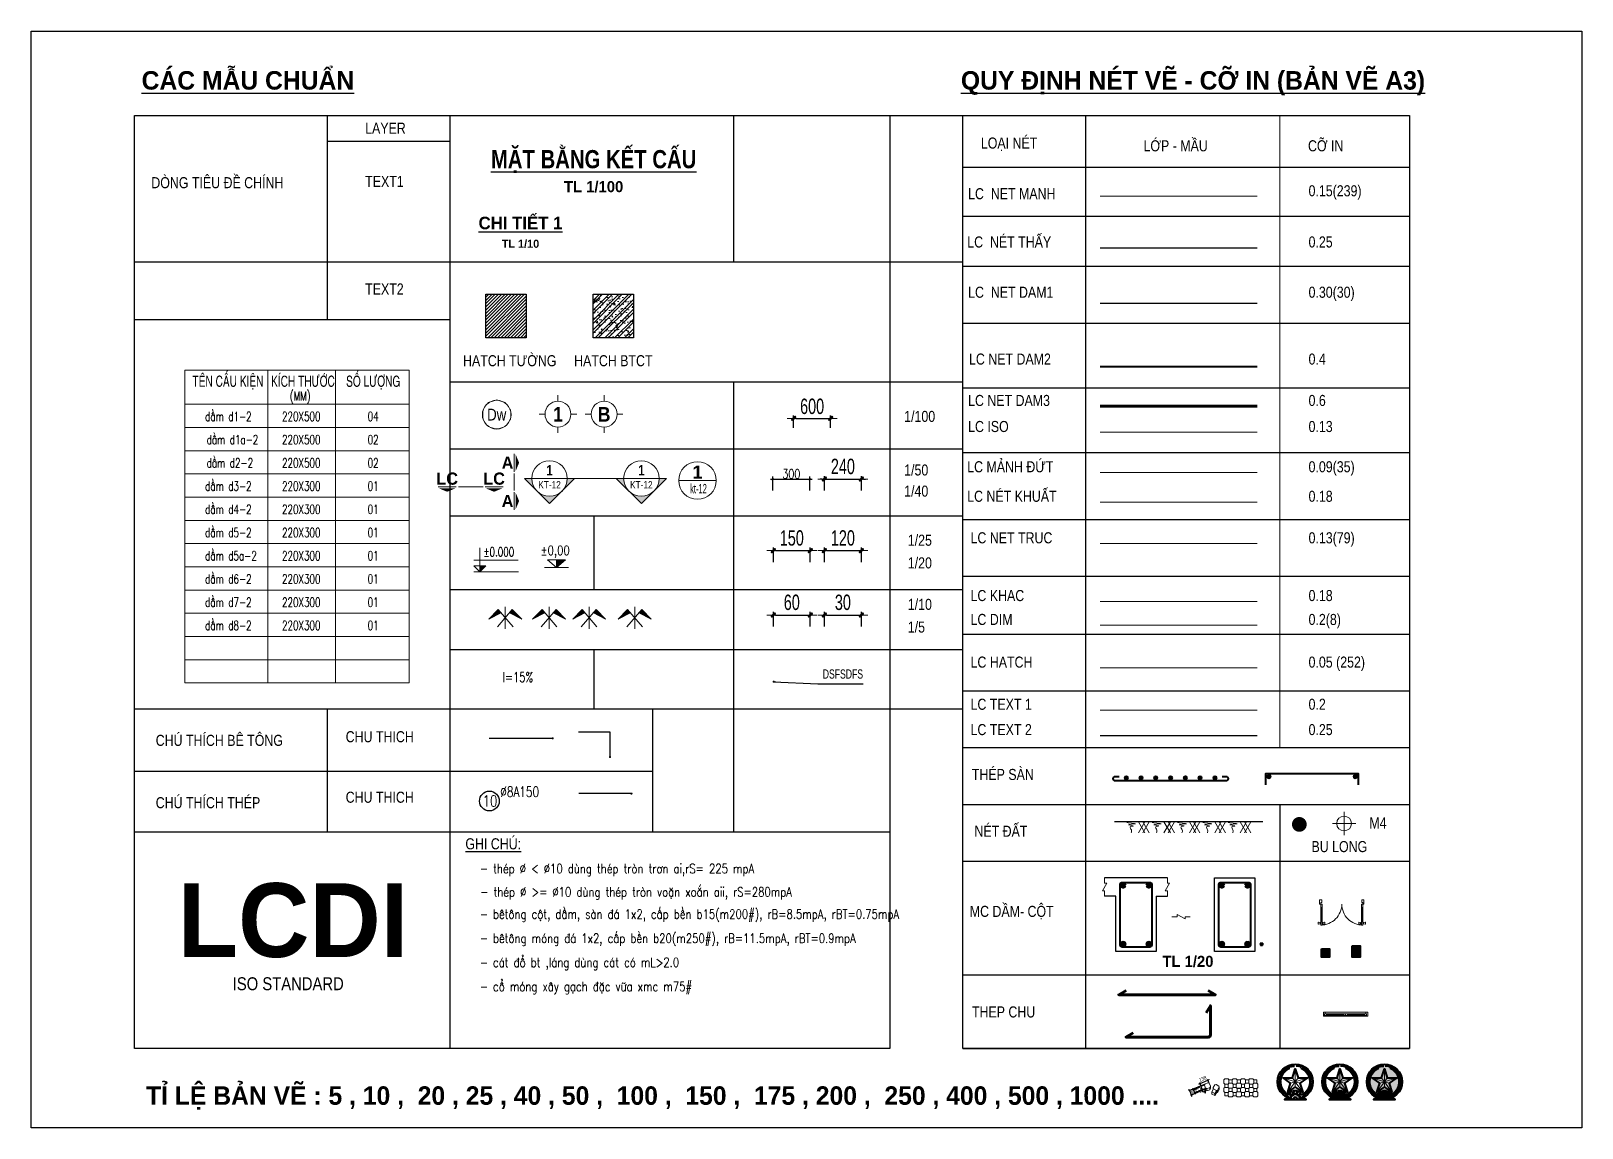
# Model space of a CAD drawing. Header units: millimetres. Extents: x 54880 to 178058, y 52937 to 130733.
# Drawn here: x 54880 to 80080, y 105555 to 123375 of the extents above; entities that cross this region are included whole.
import ezdxf
from ezdxf.enums import TextEntityAlignment as Align

# ---------------------------------------------------------------- set-up
doc = ezdxf.new("R2010")
doc.units = ezdxf.units.MM
doc.header["$LTSCALE"] = 250
doc.header["$MEASUREMENT"] = 0
doc.header["$PDMODE"] = 32
for name, pattern in [('CENTERX2', [4, 2.5, -0.5, 0.5, -0.5]), ('DASHDOT', [1, 0.5, -0.25, 0, -0.25]), ('HIDDEN', [0.375, 0.25, -0.125])]:
    doc.linetypes.add(name, pattern=pattern)
doc.layers.get('Defpoints').update_dxf_attribs({"color": 1})
doc.layers.add('CHI', color=1, linetype='Continuous')
for name, color, linetype, lineweight in [('EG Khac', 4, 'Continuous', 18), ('EG Net dam2', 6, 'Continuous', 35), ('EG Net manh', 9, 'Continuous', 15), ('ISO', 153, 'Continuous', 13), ('LC Dim', 8, 'Continuous', 18), ('LC Hatch', 252, 'Continuous', 9), ('LC Hatch @ 1', 252, 'Continuous', 9), ('LC ISO', 153, 'Continuous', 13), ('LC Khac', 4, 'Continuous', 9), ('LC MANH DUT', 35, 'HIDDEN', 5), ('LC Net dam 1', 30, 'Continuous', 30), ('LC Net dam2', 6, 'Continuous', 40), ('LC Net dam2 @ 1', 6, 'Continuous', 40), ('LC Net dam3', 1, 'Continuous', 60), ('LC Net khuat', 4, 'HIDDEN', 13), ('LC Net manh', 239, 'Continuous', 5), ('LC Net thay', 7, 'Continuous', 25), ('LC Net truc', 79, 'DASHDOT', 13), ('LC Text1', 3, 'Continuous', 20), ('LC Text2', 7, 'Continuous', 25), ('Thep', 6, 'Continuous', 50)]:
    doc.layers.add(name, color=color, linetype=linetype, lineweight=lineweight)
doc.styles.add('arial', font='arial.ttf', dxfattribs={"width": 0.8})
doc.styles.add('Brief text', font='')
doc.styles.add('EG 2', font='vnromadi.shx', dxfattribs={"width": 0.75})
doc.styles.add('General text 2', font='arial.ttf')
doc.styles.add('HOATBIF', font='hoatbif.shx', dxfattribs={"width": 0.7})
doc.styles.add('LAI', font='romans', dxfattribs={"width": 0.75, "bigfont": 'vns'})
doc.styles.add('LC 1', font='')
doc.styles.add('LC 2', font='', dxfattribs={"width": 0.7})
doc.styles.add('LC 3', font='vnsimli.shx', dxfattribs={"width": 0.75})
doc.styles.add('LC3', font='', dxfattribs={"width": 0.8})
doc.styles.add('T1', font='Vnsimli.shx', dxfattribs={"width": 0.8})
doc.styles.add('T2', font='', dxfattribs={"width": 0.8})
doc.styles.add('text', font='hoatbif.shx', dxfattribs={"width": 0.7})
doc.styles.add('text1', font='', dxfattribs={"width": 0.7, "height": 300})
doc.styles.get('Brief text').set_extended_font_data('.VnHelvetInsH', bold=True)
doc.styles.get('LC 1').set_extended_font_data('.VnAvantH', bold=True)
doc.styles.get('LC 2').set_extended_font_data('.VnArial NarrowH')
doc.styles.get('LC3').set_extended_font_data('.VnArialH', bold=True)
doc.styles.get('T2').set_extended_font_data('.VnArialH')
doc.styles.get('text1').set_extended_font_data('.VnHelvetInsH', bold=True)
doc.dimstyles.new('1-10', dxfattribs={"dimscale": 100, "dimtxt": 2.5, "dimasz": 0.35, "dimexe": 0.5, "dimexo": 0, "dimgap": 0.8, "dimtad": 1, "dimdec": 0, "dimlfac": 0.1, "dimzin": 0, "dimdsep": 46, "dimtxsty": 'HOATBIF', "dimblk": 'DOT', "dimcen": -1, "dimdle": 1, "dimclrd": 256, "dimclre": 256, "dimclrt": 4, "dimadec": 3, "dimazin": 2, "dimtfac": 0.333333, "dimtdec": 0, "dimtix": 1, "dimtmove": 2, "dimatfit": 3, "dimldrblk": 'DOT', "dimfxl": 1, "dimtvp": 0.833333, "dimtolj": 1, "dimtzin": 0, "dimarcsym": 0})
doc.dimstyles.new('1-100', dxfattribs={"dimscale": 71, "dimtxt": 2.5, "dimasz": 0.35, "dimexe": 0.5, "dimexo": 0, "dimgap": 0.8, "dimtad": 1, "dimdec": 0, "dimzin": 0, "dimdsep": 46, "dimtxsty": 'HOATBIF', "dimblk1": 'DOT', "dimblk2": 'DOT', "dimsah": 1, "dimcen": -1, "dimdle": 1, "dimclrd": 256, "dimclre": 256, "dimclrt": 4, "dimadec": 3, "dimazin": 2, "dimtfac": 0.333333, "dimtdec": 0, "dimtix": 1, "dimtmove": 2, "dimatfit": 3, "dimldrblk": 'DOT', "dimfxl": 1, "dimtvp": 0.833333, "dimtolj": 1, "dimtzin": 0, "dimarcsym": 0})
doc.dimstyles.new('1-100(1-25)', dxfattribs={"dimscale": 25, "dimtxt": 2.5, "dimasz": 0.35, "dimexe": 0.5, "dimexo": 1, "dimgap": 0.8, "dimtad": 1, "dimdec": 0, "dimzin": 0, "dimdsep": 46, "dimtxsty": 'HOATBIF', "dimblk1": 'DOT', "dimblk2": 'DOT', "dimsah": 1, "dimcen": -1, "dimdle": 1, "dimclrd": 256, "dimclre": 256, "dimclrt": 4, "dimadec": 3, "dimazin": 2, "dimtfac": 0.333333, "dimtdec": 0, "dimtix": 1, "dimtmove": 2, "dimatfit": 3, "dimldrblk": 'DOT', "dimfxl": 1, "dimtvp": 0.833333, "dimtolj": 1, "dimtzin": 0, "dimarcsym": 0})
doc.dimstyles.new('1-20', dxfattribs={"dimscale": 100, "dimtxt": 2.5, "dimasz": 0.35, "dimexe": 0.5, "dimexo": 0, "dimgap": 0.8, "dimtad": 1, "dimdec": 0, "dimlfac": 0.2, "dimzin": 0, "dimdsep": 46, "dimtxsty": 'HOATBIF', "dimblk1": 'DOT', "dimblk2": 'DOT', "dimsah": 1, "dimcen": -1, "dimdle": 1, "dimclrd": 256, "dimclre": 256, "dimclrt": 4, "dimadec": 3, "dimazin": 2, "dimtfac": 0.333333, "dimtdec": 0, "dimtix": 1, "dimtmove": 2, "dimatfit": 3, "dimldrblk": 'DOT', "dimfxl": 1, "dimtvp": 0.833333, "dimtolj": 1, "dimtzin": 0, "dimarcsym": 0})
doc.dimstyles.new('1-25', dxfattribs={"dimscale": 100, "dimtxt": 2.5, "dimasz": 0.35, "dimexe": 0.5, "dimexo": 0, "dimgap": 0.8, "dimtad": 1, "dimdec": 0, "dimlfac": 0.25, "dimzin": 0, "dimdsep": 46, "dimtxsty": 'HOATBIF', "dimblk1": 'DOT', "dimblk2": 'DOT', "dimsah": 1, "dimcen": -1, "dimdle": 1, "dimclrd": 256, "dimclre": 256, "dimclrt": 4, "dimadec": 3, "dimazin": 2, "dimtfac": 0.333333, "dimtdec": 0, "dimtix": 1, "dimtmove": 2, "dimatfit": 3, "dimldrblk": 'DOT', "dimfxl": 1, "dimtvp": 0.833333, "dimtolj": 1, "dimtzin": 0, "dimarcsym": 0})
doc.dimstyles.new('1-40', dxfattribs={"dimscale": 100, "dimtxt": 2.5, "dimasz": 0.35, "dimexe": 0.5, "dimexo": 0, "dimgap": 0.8, "dimtad": 1, "dimdec": 0, "dimlfac": 0.4, "dimzin": 0, "dimdsep": 46, "dimtxsty": 'HOATBIF', "dimblk1": 'DOT', "dimblk2": 'DOT', "dimsah": 1, "dimcen": -1, "dimdle": 1, "dimclrd": 256, "dimclre": 256, "dimclrt": 4, "dimadec": 3, "dimazin": 2, "dimtfac": 0.333333, "dimtdec": 0, "dimtix": 1, "dimtmove": 2, "dimatfit": 3, "dimldrblk": 'DOT', "dimfxl": 1, "dimtvp": 0.833333, "dimtolj": 1, "dimtzin": 0, "dimarcsym": 0})
doc.dimstyles.new('1-5', dxfattribs={"dimscale": 100, "dimtxt": 2.5, "dimasz": 0.35, "dimexe": 0.5, "dimexo": 0, "dimgap": 0.8, "dimtad": 1, "dimdec": 0, "dimlfac": 0.05, "dimzin": 0, "dimdsep": 46, "dimtxsty": 'HOATBIF', "dimblk1": 'DOT', "dimblk2": 'DOT', "dimsah": 1, "dimcen": -1, "dimdle": 1, "dimclrd": 256, "dimclre": 256, "dimclrt": 4, "dimadec": 3, "dimazin": 2, "dimtfac": 0.333333, "dimtdec": 0, "dimtix": 1, "dimtmove": 2, "dimatfit": 3, "dimldrblk": 'DOT', "dimfxl": 1, "dimtvp": 0.833333, "dimtolj": 1, "dimtzin": 0, "dimarcsym": 0})
doc.dimstyles.new('1-50', dxfattribs={"dimtxt": 150, "dimasz": 40, "dimexe": 40, "dimexo": 0, "dimgap": 10, "dimtad": 1, "dimtoh": 1, "dimdec": 0, "dimlfac": 0.5, "dimzin": 0, "dimdsep": 46, "dimtxsty": 'LAI', "dimblk": 'ARCHTICK', "dimcen": 0, "dimdle": 40, "dimclrd": 8, "dimclre": 8, "dimclrt": 3, "dimadec": 0, "dimazin": 0, "dimtfac": 5e-12, "dimtdec": 0, "dimtix": 1, "dimtmove": 2, "dimatfit": 3, "dimldrblk": 'ARCHTICK', "dimfxl": 1, "dimtolj": 1, "dimtzin": 0, "dimarcsym": 0})
pattern_1 = [(45, (-578322.5, -40390.5), (-0.8838834765, 0.8838834765), [])]

msp = doc.modelspace()

# ---------------------------------------------------------------- texts
at = {"ltscale": 2, "style": 'LC 1'}
for p in [(61641.3, 116104.3), (62403.7, 116104.3)]:
    msp.add_attdef('LC', text='B', height=198, dxfattribs=at).set_placement(p, align=Align.MIDDLE_CENTER)
at = {"layer": 'LC Dim', "color": 4, "ltscale": 2, "insert": (67743.7, 112853.1), "char_height": 150, "attachment_point": 7, "style": 'HOATBIF'}
msp.add_mtext('DSFSDFS', dxfattribs=at)
at = {"layer": 'LC Text1', "ltscale": 0.2, "style": 'LC 1', "width": 0.9}
for s, p in [('1', (63441.4, 116959.1)), ('B', (64191.6, 116959.1))]:
    msp.add_text(s, height=236.7, dxfattribs=at).set_placement(p, align=Align.BOTTOM_CENTER)
at = {"layer": 'LC Text1', "color": 3, "style": 'LC 3', "width": 0.8}
for s, p in [('- thÐp %%C < %%C10 dïng thÐp trßn tr¬n ai,rS= 225 mpA', (62171.9, 109694)), ('- thÐp %%C >= %%C10 dïng thÐp trßn voÆn xo¾n aii, rS=280mpA', (62178, 109315.2)), ('- bªt«ng cét, dÇm, sµn ®¸ 1x2, cÊp bÒn b15(m200#), rB=8.5mpA, rBT=0.75mpA', (62170.7, 108954.2)), ('- bªt«ng mãng ®¸ 1x2, cÊp bÒn b20(m250#), rB=11.5mpA, rBT=0.9mpA', (62170.7, 108562.2)), ('- c¸t ®æ bt ,l¸ng dïng c¸t cã mL>2.0', (62170.7, 108170.3)), ('- cæ mãng x©y g¹ch ®Æc v÷a xmc m75#', (62170.7, 107778.4))]:
    msp.add_text(s, height=150, dxfattribs=at).set_placement(p)
at = {"layer": 'LC Text2', "lineweight": -2}
for s, height, style, p in [('%%uc¸c mÉu chuÈn', 300, 'LC 1', (56676.6, 122423.8)), ('%%Uquy ®Þnh nÐt vÏ - cì in (b¶n vÏ A3)', 300, 'LC 1', (69988.6, 122423.8)), ('tl 1/20', 180, 'LC 1', (73262.5, 108171.9)), ('iso standard', 210, 'LC 2', (58156.9, 107793.4)), ('tØ lÖ b¶n vÏ : 5 , 10 ,  20 , 25 , 40 , 50 ,  100 ,  150 ,  175 , 200 ,  250 , 400 , 500 , 1000 ....', 300, 'LC 1', (56748.7, 105931.7))]:
    msp.add_text(s, height=height, dxfattribs=dict(at, style=style)).set_placement(p)
at = {"layer": 'LC Text2', "style": 'T2', "width": 0.8}
for s, p in [('layer', (60308.9, 121706.9)), ('lo¹i nÐt', (70313.3, 121465.6)), ('Líp - mÇu', (72955.4, 121420.7)), ('cì in', (75628.3, 121420.7)), ('dßng tiªu ®Ò chÝnh', (56834.6, 120821.6)), ('text1', (60308.9, 120842)), ('LC  Net manh', (70105.9, 120642.7)), ('0.15(239)', (75637.4, 120690)), ('LC  nÐt thÊy', (70092.1, 119858.5)), ('0.25 ', (75637.4, 119858.5)), ('text2', (60308.9, 119095)), ('LC  Net dam1', (70105.9, 119042.2)), ('0.30(30)', (75637.4, 119042.2)), ('HATCH T¦êNG', (61899.5, 117929.5)), ('HATCH BTCT', (63704.3, 117929.5)), ('LC Net dam2', (70120.5, 117956.6)), ('0.4', (75637.4, 117956.6)), ('LC Net dam3', (70105.7, 117283.9)), ('0.6', (75637.4, 117283.9)), ('1/100', (69067.2, 117024.9)), ('LC iso', (70105.7, 116860.8)), ('0.13', (75637.4, 116860.8)), ('LC m¶nh ®øt', (70090.9, 116206.9)), ('1/50', (69067.2, 116154.6)), ('0.09(35)', (75637.4, 116206.9)), ('1/40', (69067.2, 115810.9)), ('LC nÐt khuÊt', (70090.9, 115727.5)), ('0.18', (75637.4, 115727.5)), ('1/25', (69125.9, 115013.4)), ('LC Net truc', (70145.5, 115052.5)), ('0.13(79)', (75637.4, 115052.5)), ('1/20', (69125.9, 114645)), ('1/10', (69125.9, 113971.5)), ('LC khac', (70145.5, 114114.6)), ('0.18', (75637.4, 114114.6)), ('LC dim', (70145.5, 113726.3)), ('0.2(8)', (75637.4, 113726.3)), ('1/5', (69125.9, 113603)), ('LC Hatch', (70145.5, 113033.4)), ('0.05 (252)', (75637.4, 113033.4)), ('LC text 1', (70145.5, 112348.5)), ('0.2', (75637.4, 112348.5)), ('chó thÝch bª t«ng', (56906, 111762.1)), ('chu thich', (59992.7, 111821.3)), ('LC text 2', (70145.5, 111937)), ('0.25', (75637.4, 111937)), ('thÐp sµn', (70166.9, 111208.4)), ('chó thÝch thÐp', (56906, 110749.7)), ('chu thich', (59992.7, 110838.6)), ('nÐt ®Êt', (70208.7, 110285.8)), ('m4', (76624.8, 110420.2)), ('%%Ughi chó:', (61937.1, 110081.6)), ('bu long', (75684.9, 110036.8)), ('mc dÇm- cét', (70132.8, 108983.8)), ('thep chu', (70168.3, 107350.4))]:
    msp.add_text(s, height=180, dxfattribs=at).set_placement(p)
at = {"layer": 'LC Text2', "ltscale": 100, "style": 'LC 3', "width": 0.75}
msp.add_text('10', height=183.33, dxfattribs=at).set_placement((62336.6, 110866.9), align=Align.MIDDLE_CENTER)
at = {"layer": 'LC Text2', "linetype": 'ByBlock', "style": 'LC 3', "width": 0.75}
msp.add_text('%%C8A150', height=166.67, dxfattribs=at).set_placement((62503.5, 110933.5))
at = {"layer": 'LC Text2', "lineweight": -2, "style": 'LC 1'}
msp.add_text('LCDI', height=1200, dxfattribs=at).set_placement((59136.1, 108932.6), align=Align.MIDDLE)

# ---------------------------------------------------------------- blocks, each defined once
blk = doc.blocks.new('CT')
at = {"layer": 'EG Khac'}
blk.add_hatch(color=252, dxfattribs=at).paths.add_polyline_path([(3.25, 1.6), (1.64, 1.6), (1.64, 0)])
at = {"layer": 'EG Khac', "color": 9, "ltscale": 50}
for p, q in [((12.09, 0), (0, 0)), ((0.05, 3.14), (12, 3.14))]:
    blk.add_line(p, q, dxfattribs=at)
for points in [[(1.64, 6.43), (1.64, 0)], [(1.64, 0), (0.03, 1.6), (1.64, 1.6)], [(1.64, 0), (3.25, 1.6), (1.64, 1.6)]]:
    blk.add_lwpolyline(points, dxfattribs=at)
at = {"layer": 'EG Khac', "color": 3, "style": 'EG 2', "width": 0.75}
blk.add_attdef('CT', (2.64, 4.14), '', height=2.2, dxfattribs=at)
blk = doc.blocks.new('DXicon')
at = {"layer": 'LC Hatch', "ltscale": 50}
for points in [[(-1.15, 4.39), (-1.9, 5.26), (-4.45, 2.69)], [(4.45, 2.69), (1.9, 5.26), (1.15, 4.39)]]:
    blk.add_hatch(color=252, dxfattribs=at).paths.add_polyline_path(points)
at = {"layer": 'LC Net manh', "color": 8, "ltscale": 50}
for p, q in [((-1.9, 5.26), (-4.45, 2.69)), ((-4.45, 2.69), (-1.15, 4.39)), ((-2.13, 0.57), (1.9, 5.26)), ((2.13, 0.57), (-1.9, 5.26)), ((0, 0.04), (0, 6.04)), ((4.45, 2.69), (1.15, 4.39)), ((1.9, 5.26), (4.45, 2.69))]:
    blk.add_line(p, q, dxfattribs=at)
blk = doc.blocks.new('DOT')
at = {"layer": 'LC Dim'}
blk.add_line((-3, 0), (3, 0), dxfattribs=at)
at = {"layer": 'LC Dim', "color": 4}
blk.add_line((-1, -1), (1, 1), dxfattribs=at)
blk.add_lwpolyline([(0.5, 1), (-1, -0.5), (-0.5, -1), (1, 0.5)], close=True, dxfattribs=at)
blk = doc.blocks.new('thep tron 2')
at = {"layer": 'EG Net dam2'}
for p, q in [((-0.5, 0.5), (0.5, 0.5)), ((0.35, 0.85), (-0.35, 0.15)), ((-0.35, 0.85), (0.35, 0.15)), ((0, 1), (0, 0))]:
    blk.add_line(p, q, dxfattribs=at)
blk.add_circle((0, 0.5), 0.5, dxfattribs=at)
blk = doc.blocks.new('theptron1')
at = {"layer": 'LC Net dam3'}
for p, q in [((-0.5, 0), (0.5, 0)), ((-0.35, 0.35), (0.35, -0.35)), ((0.35, 0.35), (-0.35, -0.35)), ((0, 0.5), (0, -0.5))]:
    blk.add_line(p, q, dxfattribs=at)
blk.add_circle((0, 0), 0.5, dxfattribs=at)
blk = doc.blocks.new('mat dat')
at = {"layer": 'EG Net manh'}
for p, q in [((2, 0), (3.73, -3)), ((3.73, 0), (2, -3)), ((3.15, 0), (4.88, -3)), ((4.88, 0), (3.15, -3))]:
    blk.add_line(p, q, dxfattribs=at)
blk.add_spline([(0, 0), (-1.21, -0.12), (1.21, -0.52), (-0.75, -0.75), (0.58, -1.1), (-0.23, -1.33), (0.06, -2.19), (0, -3)], degree=3, dxfattribs=at)
blk = doc.blocks.new('bu lon')
at = {"layer": 'LC Khac', "color": 9}
for p, q in [((0.79, 0), (-0.79, 0)), ((0, -0.79), (0, 0.79))]:
    blk.add_line(p, q, dxfattribs=at)
at = {"layer": 'LC Khac', "color": 7}
blk.add_circle((0, 0), 0.5, dxfattribs=at)
blk = doc.blocks.new('TTRUC')
at = {"layer": 'LC ISO'}
for p, q in [((0, 6.95), (0, 10.13)), ((-6.95, 0), (-10.13, 0)), ((6.95, 0), (10.13, 0)), ((0, -6.95), (0, -10.13))]:
    blk.add_line(p, q, dxfattribs=at)
at = {"layer": 'LC Net manh'}
blk.add_circle((0, 0), 6.95, dxfattribs=at)
blk = doc.blocks.new('TIEUDE1')
at = {"layer": 'LC Text2', "color": 7, "style": 'LC 1'}
blk.add_attdef('TIªU§Ò', text='', height=5, dxfattribs=at).set_placement((0, 0), align=Align.BOTTOM_CENTER)
blk.add_attdef('TL', text='', height=3, dxfattribs=at).set_placement((0, -2), align=Align.TOP_CENTER)
blk = doc.blocks.new('TIEUDE2')
at = {"layer": 'LC Text2', "color": 7, "style": 'LC 1'}
blk.add_attdef('%%UTIªU§Ò', text='', height=3.5, dxfattribs=at).set_placement((0, 0), align=Align.BOTTOM_CENTER)
blk.add_attdef('TL', text='', height=2.2, dxfattribs=at).set_placement((0, -1.8), align=Align.TOP_CENTER)
blk = doc.blocks.new('*D308')
at = {"layer": 'Defpoints', "color": 0, "ltscale": 500, "transparency": 16777216}
for p in [(67271, 116930), (67871, 117082), (67871, 116930)]:
    blk.add_point(p, dxfattribs=at)
at = {"layer": 'LC Dim', "lineweight": -2, "ltscale": 500, "transparency": 16777216}
for p, q in [((67271, 116930), (67271, 117132)), ((67306, 117082), (67836, 117082)), ((67871, 116930), (67871, 117132))]:
    blk.add_line(p, q, dxfattribs=at)
at = {"layer": 'LC Dim', "lineweight": -2, "ltscale": 500, "transparency": 16777216, "xscale": 35, "yscale": 35, "zscale": 35, "rotation": 180}
blk.add_blockref('DOT', (67271, 117082), dxfattribs=at)
at = {"layer": 'LC Dim', "lineweight": -2, "ltscale": 500, "transparency": 16777216, "xscale": 35, "yscale": 35, "zscale": 35}
blk.add_blockref('DOT', (67871, 117082), dxfattribs=at)
at = {"layer": 'LC Dim', "color": 4, "ltscale": 500, "transparency": 16777216, "insert": (67571, 117277), "char_height": 250, "attachment_point": 5, "style": 'HOATBIF'}
blk.add_mtext('\\A1;600', dxfattribs=at)
blk = doc.blocks.new('_Dot')
at = {"color": 0, "linetype": 'ByBlock', "lineweight": -2}
blk.add_line((-0.5, 0), (-1, 0), dxfattribs=at)
at = {"color": 0, "linetype": 'ByBlock', "const_width": 0.5}
blk.add_lwpolyline([(-0.25, 0, 1), (0.25, 0, 1)], format="xyb", close=True, dxfattribs=at)
blk = doc.blocks.new('_ArchTick')
at = {"color": 0, "linetype": 'ByBlock', "const_width": 0.15}
blk.add_lwpolyline([(-0.5, -0.5), (0.5, 0.5)], dxfattribs=at)
blk = doc.blocks.new('*D309')
at = {"layer": 'Defpoints', "color": 0, "ltscale": 2, "transparency": 16777216}
for p in [(67534, 116096), (66934, 115910), (67534, 115910)]:
    blk.add_point(p, dxfattribs=at)
at = {"layer": 'LC Dim', "color": 8, "lineweight": -2, "ltscale": 2, "transparency": 16777216}
for p, q in [((66894, 116096), (67574, 116096)), ((66934, 115910), (66934, 116136)), ((67534, 115910), (67534, 116136))]:
    blk.add_line(p, q, dxfattribs=at)
at = {"layer": 'LC Dim', "color": 8, "lineweight": -2, "ltscale": 2, "transparency": 16777216, "xscale": 40, "yscale": 40, "zscale": 40, "rotation": 180}
blk.add_blockref('_ArchTick', (66934, 116096), dxfattribs=at)
at = {"layer": 'LC Dim', "color": 8, "lineweight": -2, "ltscale": 2, "transparency": 16777216, "xscale": 40, "yscale": 40, "zscale": 40}
blk.add_blockref('_ArchTick', (67534, 116096), dxfattribs=at)
at = {"layer": 'LC Dim', "color": 3, "ltscale": 2, "transparency": 16777216, "insert": (67234, 116181), "char_height": 150, "attachment_point": 5, "style": 'LAI'}
blk.add_mtext('\\A1;300', dxfattribs=at)
blk = doc.blocks.new('*D310')
at = {"layer": 'Defpoints', "color": 0, "ltscale": 2, "transparency": 16777216}
for p in [(67541, 114934), (66941, 114748), (67541, 114748)]:
    blk.add_point(p, dxfattribs=at)
at = {"layer": 'LC Dim', "lineweight": -2, "ltscale": 2, "transparency": 16777216}
for p, q in [((66941, 114748), (66941, 114984)), ((66976, 114934), (67506, 114934)), ((67541, 114748), (67541, 114984))]:
    blk.add_line(p, q, dxfattribs=at)
at = {"layer": 'LC Dim', "lineweight": -2, "ltscale": 2, "transparency": 16777216, "xscale": 35, "yscale": 35, "zscale": 35, "rotation": 180}
blk.add_blockref('DOT', (66941, 114934), dxfattribs=at)
at = {"layer": 'LC Dim', "lineweight": -2, "ltscale": 2, "transparency": 16777216, "xscale": 35, "yscale": 35, "zscale": 35}
blk.add_blockref('DOT', (67541, 114934), dxfattribs=at)
at = {"layer": 'LC Dim', "color": 4, "ltscale": 2, "transparency": 16777216, "insert": (67241, 115139), "char_height": 250, "attachment_point": 5, "style": 'HOATBIF'}
blk.add_mtext('\\A1;150', dxfattribs=at)
blk = doc.blocks.new('*D311')
at = {"layer": 'Defpoints', "color": 0, "ltscale": 2, "transparency": 16777216}
for p in [(68371, 114934), (67771, 114748), (68371, 114748)]:
    blk.add_point(p, dxfattribs=at)
at = {"layer": 'LC Dim', "lineweight": -2, "ltscale": 2, "transparency": 16777216}
for p, q in [((67771, 114748), (67771, 114984)), ((67806, 114934), (68336, 114934)), ((68371, 114748), (68371, 114984))]:
    blk.add_line(p, q, dxfattribs=at)
at = {"layer": 'LC Dim', "lineweight": -2, "ltscale": 2, "transparency": 16777216, "xscale": 35, "yscale": 35, "zscale": 35, "rotation": 180}
blk.add_blockref('DOT', (67771, 114934), dxfattribs=at)
at = {"layer": 'LC Dim', "lineweight": -2, "ltscale": 2, "transparency": 16777216, "xscale": 35, "yscale": 35, "zscale": 35}
blk.add_blockref('DOT', (68371, 114934), dxfattribs=at)
at = {"layer": 'LC Dim', "color": 4, "ltscale": 2, "transparency": 16777216, "insert": (68071, 115139), "char_height": 250, "attachment_point": 5, "style": 'HOATBIF'}
blk.add_mtext('\\A1;120', dxfattribs=at)
blk = doc.blocks.new('*D312')
at = {"layer": 'Defpoints', "color": 0, "ltscale": 2, "transparency": 16777216}
for p in [(68371, 116096), (67771, 115910), (68371, 115910)]:
    blk.add_point(p, dxfattribs=at)
at = {"layer": 'LC Dim', "lineweight": -2, "ltscale": 2, "transparency": 16777216}
for p, q in [((67736, 116096), (67701, 116096)), ((67771, 115910), (67771, 116146)), ((67771, 116096), (68371, 116096)), ((68371, 115910), (68371, 116146)), ((68406, 116096), (68441, 116096))]:
    blk.add_line(p, q, dxfattribs=at)
at = {"layer": 'LC Dim', "lineweight": -2, "ltscale": 2, "transparency": 16777216, "xscale": 35, "yscale": 35, "zscale": 35}
blk.add_blockref('DOT', (67771, 116096), dxfattribs=at)
at = {"layer": 'LC Dim', "lineweight": -2, "ltscale": 2, "transparency": 16777216, "xscale": 35, "yscale": 35, "zscale": 35, "rotation": 180}
blk.add_blockref('DOT', (68371, 116096), dxfattribs=at)
at = {"layer": 'LC Dim', "color": 4, "ltscale": 2, "transparency": 16777216, "insert": (68071, 116301), "char_height": 250, "attachment_point": 5, "style": 'HOATBIF'}
blk.add_mtext('\\A1;240', dxfattribs=at)
blk = doc.blocks.new('*D313')
at = {"layer": 'Defpoints', "color": 0, "ltscale": 2, "transparency": 16777216}
for p in [(66941, 113702), (67541, 113888), (67541, 113702)]:
    blk.add_point(p, dxfattribs=at)
at = {"layer": 'LC Dim', "lineweight": -2, "ltscale": 2, "transparency": 16777216}
for p, q in [((66941, 113702), (66941, 113938)), ((67541, 113702), (67541, 113938)), ((66976, 113888), (67506, 113888))]:
    blk.add_line(p, q, dxfattribs=at)
at = {"layer": 'LC Dim', "lineweight": -2, "ltscale": 2, "transparency": 16777216, "xscale": 35, "yscale": 35, "zscale": 35, "rotation": 180}
blk.add_blockref('DOT', (66941, 113888), dxfattribs=at)
at = {"layer": 'LC Dim', "lineweight": -2, "ltscale": 2, "transparency": 16777216, "xscale": 35, "yscale": 35, "zscale": 35}
blk.add_blockref('DOT', (67541, 113888), dxfattribs=at)
at = {"layer": 'LC Dim', "color": 4, "ltscale": 2, "transparency": 16777216, "insert": (67241, 114093), "char_height": 250, "attachment_point": 5, "style": 'HOATBIF'}
blk.add_mtext('\\A1;60', dxfattribs=at)
blk = doc.blocks.new('*D314')
at = {"layer": 'Defpoints', "color": 0, "ltscale": 2, "transparency": 16777216}
for p in [(67771, 113702), (68371, 113888), (68371, 113702)]:
    blk.add_point(p, dxfattribs=at)
at = {"layer": 'LC Dim', "lineweight": -2, "ltscale": 2, "transparency": 16777216}
for p, q in [((67771, 113702), (67771, 113938)), ((68371, 113702), (68371, 113938)), ((67806, 113888), (68336, 113888))]:
    blk.add_line(p, q, dxfattribs=at)
at = {"layer": 'LC Dim', "lineweight": -2, "ltscale": 2, "transparency": 16777216, "xscale": 35, "yscale": 35, "zscale": 35, "rotation": 180}
blk.add_blockref('DOT', (67771, 113888), dxfattribs=at)
at = {"layer": 'LC Dim', "lineweight": -2, "ltscale": 2, "transparency": 16777216, "xscale": 35, "yscale": 35, "zscale": 35}
blk.add_blockref('DOT', (68371, 113888), dxfattribs=at)
at = {"layer": 'LC Dim', "color": 4, "ltscale": 2, "transparency": 16777216, "insert": (68071, 114093), "char_height": 250, "attachment_point": 5, "style": 'HOATBIF'}
blk.add_mtext('\\A1;30', dxfattribs=at)
blk = doc.blocks.new('trich CT')
at = {"layer": 'LC ISO'}
blk.add_line((-500, 0), (500, 0), dxfattribs=at)
blk.add_circle((0, 0), 500, dxfattribs=at)
at = {"layer": 'LC Text1', "style": 'text1'}
blk.add_attdef('T', text='', height=350, dxfattribs=at).set_placement((0, 223), align=Align.MIDDLE_CENTER)
at = {"layer": 'LC Text1', "linetype": 'ByBlock', "style": 'text', "width": 0.7}
blk.add_attdef('KT', text='', height=250, dxfattribs=at).set_placement((0, -217), align=Align.MIDDLE_CENTER)
blk = doc.blocks.new('*U285')
at = {"layer": 'LC ISO'}
h = blk.add_hatch(color=256, dxfattribs=at)
h.paths.add_polyline_path([(0, -8.49), (4.24, -4.24, -0.198912), (0, -6, -0.198912), (-4.24, -4.24)])
h.paths.add_polyline_path([(8.49, 0), (6, 0, -0.198912), (4.24, -4.24)])
h.paths.add_polyline_path([(-4.24, -4.24, -0.198912), (-6, 0), (-8.49, 0)])
h = blk.add_hatch(color=256, dxfattribs=at)
h.paths.add_polyline_path([(31.08, -8.49), (35.32, -4.24, -0.198912), (31.08, -6, -0.198912), (26.84, -4.24)])
h.paths.add_polyline_path([(39.57, 0), (37.08, 0, -0.198912), (35.32, -4.24)])
h.paths.add_polyline_path([(26.84, -4.24, -0.198912), (25.08, 0), (22.59, 0)])
for p, q in [((-6, 0), (6, 0)), ((25.08, 0), (37.08, 0))]:
    blk.add_line(p, q, dxfattribs=at)
for points in [[(6, 0), (8.49, 0), (0, -8.49), (-8.49, 0), (-6, 0)], [(37.08, 0), (39.57, 0), (31.08, -8.49), (22.59, 0), (25.08, 0)]]:
    blk.add_lwpolyline(points, dxfattribs=at)
for centre in [(0, 0), (31.08, 0)]:
    blk.add_circle(centre, 6, dxfattribs=at)
at = {"layer": 'LC MANH DUT', "linetype": 'HIDDEN', "ltscale": 300}
blk.add_line((6, 0), (25.08, 0), dxfattribs=at)
at = {"layer": 'LC Text1', "style": 'Brief text', "width": 0.8, "flags": 8}
for tag, p in [('VIEW-NUMBER2', (0, 52)), ('VIEW-NUMBER1', (0, 0))]:
    blk.add_attdef(tag, text='', height=3.5, dxfattribs=at).set_placement(p, align=Align.BOTTOM_CENTER)
at = {"layer": 'LC Text1', "style": 'arial', "width": 0.8, "flags": 8}
for tag, p in [('SHEET-NUMBER2', (0, 51.13)), ('SHEET-NUMBER1', (0, -0.87))]:
    blk.add_attdef(tag, text='', height=2.5, dxfattribs=at).set_placement(p, align=Align.TOP_CENTER)
blk = doc.blocks.new('Caodo1')
at = {"layer": 'LC Text1'}
blk.add_hatch(color=4, dxfattribs=at).paths.add_polyline_path([(0, 200), (0, 0), (243, 200)])
at = {"layer": 'LC Text1', "color": 4}
for p, q in [((324, 0), (-324, 0)), ((0, 0), (0, 200))]:
    blk.add_line(p, q, dxfattribs=at)
blk.add_lwpolyline([(-243, 200), (243, 200), (0, 0), (0, 0)], close=True, dxfattribs=at)
at = {"layer": 'LC Text1', "color": 4, "style": 'T1', "width": 0.8}
blk.add_attdef('%%P0,00', text='', height=250, dxfattribs=at).set_placement((-39, 460), align=Align.MIDDLE_CENTER)
blk = doc.blocks.new('*U5')
at = {"layer": 'Defpoints'}
blk.add_lwpolyline([(0, 4.25), (-2.5, 3.44), (-4.04, 1.31), (-4.04, -1.31), (-2.5, -3.44), (0, -4.25), (2.5, -3.44), (4.04, -1.31), (4.04, 1.31), (2.5, 3.44)], close=True, dxfattribs=at)
at = {"layer": 'LC Text1', "style": 'General text 2', "width": 0.8, "flags": 8}
blk.add_attdef('SYMBOL', text='', height=3.5, dxfattribs=at).set_placement((0, 0), align=Align.MIDDLE_CENTER)
blk.add_wipeout([(0, 4.25), (-2.5, 3.44), (-4.04, 1.31), (-4.04, -1.31), (-2.5, -3.44), (0, -4.25), (2.5, -3.44), (4.04, -1.31), (4.04, 1.31), (2.5, 3.44)]).dxf.layer = 'LC Net manh'
at = {"layer": 'LC ISO'}
blk.add_circle((0, 0), 4.25, dxfattribs=at)
blk = doc.blocks.new('matcatdoc')
at = {"layer": 'LC Khac', "color": 1, "ltscale": 2}
for p, q in [((0, 485), (0, 0)), ((0, -550), (0, -1036))]:
    blk.add_line(p, q, dxfattribs=at)
for points in [[(134, 243, 0, 471, 0), (37, 243, 275, 275, 0)], [(134, -793, 0, 471, 0), (37, -793, 275, 275, 0)]]:
    blk.add_lwpolyline(points, format="xyseb", dxfattribs=at)
at = {"layer": 'LC MANH DUT', "ltscale": 200}
blk.add_line((0, -49), (0, -506), dxfattribs=at)
at = {"ltscale": 2, "style": 'LC 1'}
for p in [(-179, 243), (-179, -793)]:
    blk.add_attdef('LC', text='', height=330, dxfattribs=at).set_placement(p, align=Align.MIDDLE_CENTER)
blk = doc.blocks.new('*U287')
for p, q in [((30, 469), (30, 100)), ((70, 469), (70, 100)), ((1130, 469), (1130, 100)), ((1170, 469), (1170, 100))]:
    blk.add_line(p, q)
at = {"color": 8, "lineweight": 9}
for p, q in [((47, 479), (47, 90)), ((52, 479), (52, 90)), ((1148, 479), (1148, 90)), ((1152, 479), (1152, 90))]:
    blk.add_line(p, q, dxfattribs=at)
for points in [[(5, 498), (-35, 494, -0.443716), (-40, 499), (-40, 538, -0.443716), (-35, 543), (5, 539, -0.385314), (10, 534), (10, 503, -0.385314)], [(95, 498), (135, 494, 0.443716), (140, 499), (140, 538, 0.443716), (135, 543), (95, 539, 0.385314), (90, 534), (90, 503, 0.385314)], [(1105, 498), (1065, 494, -0.443716), (1060, 499), (1060, 538, -0.443716), (1065, 543), (1105, 539, -0.385314), (1110, 534), (1110, 503, -0.385314)], [(1195, 498), (1235, 494, 0.443716), (1240, 499), (1240, 538, 0.443716), (1235, 543), (1195, 539, 0.385314), (1190, 534), (1190, 503, 0.385314)]]:
    blk.add_lwpolyline(points, format="xyb", close=True)
for points in [[(20, 514), (10, 514), (10, 524), (20, 524)], [(55, 469), (70, 469), (70, 569), (30, 569), (30, 469), (45, 469), (45, 479), (55, 479), (55, 469)], [(80, 514), (90, 514), (90, 524), (80, 524)], [(1120, 514), (1110, 514), (1110, 524), (1120, 524)], [(1145, 469), (1130, 469), (1130, 569), (1170, 569), (1170, 469), (1155, 469), (1155, 479), (1145, 479), (1145, 469)], [(1180, 514), (1190, 514), (1190, 524), (1180, 524)], [(30, 0), (0, 0), (0, -110), (60, -110), (60, -40), (30, -40), (30, 0)], [(55, 100), (70, 100), (70, 0), (30, 0), (30, 100), (45, 100), (45, 90), (55, 90), (55, 100)], [(1145, 100), (1130, 100), (1130, 0), (1170, 0), (1170, 100), (1155, 100), (1155, 90), (1145, 90), (1145, 100)], [(1170, 0), (1200, 0), (1200, -110), (1140, -110), (1140, -40), (1170, -40), (1170, 0)]]:
    blk.add_lwpolyline(points)
for centre, start, end in [((70, 519), 143.1301, 216.8699), ((30, 519), 323.1301, 36.8699), ((1170, 519), 143.1301, 216.8699), ((1130, 519), 323.1301, 36.8699)]:
    blk.add_arc(centre, 50, start, end)
at = {"color": 8, "lineweight": 5}
for centre, start, end in [((32, 1), 359.9081, 90.2333), ((1168, 1), 89.7667, 180.0919)]:
    blk.add_arc(centre, 568, start, end, dxfattribs=at)
at = {"color": 8, "lineweight": 9}
for centre, start, end in [((47, 470), 186.4342, 273.2898), ((53, 470), 266.7102, 353.5658), ((1147, 470), 186.4342, 273.2898), ((1153, 470), 266.7102, 353.5658), ((47, 99), 86.7102, 173.5658), ((53, 99), 6.4342, 93.2898), ((1147, 99), 86.7102, 173.5658), ((1153, 99), 6.4342, 93.2898)]:
    blk.add_arc(centre, 8.25, start, end, dxfattribs=at)
blk = doc.blocks.new('*U303')
for p, q in [((35, 0), (1165, 0)), ((50, -110), (1150, -110)), ((660, -20), (1105, -20)), ((660, -60), (1105, -60))]:
    blk.add_line(p, q)
at = {"color": 8, "lineweight": 5}
for p, q in [((95, -20), (540, -20)), ((95, -35), (540, -35)), ((95, -45), (540, -45)), ((95, -60), (540, -60)), ((660, -20), (1105, -20)), ((660, -35), (1105, -35)), ((660, -45), (1105, -45)), ((660, -60), (1105, -60))]:
    blk.add_line(p, q, dxfattribs=at)
for points in [[(0, 0), (35, 0), (35, -60), (50, -60), (50, -110), (0, -110), (0, 0)], [(1200, 0), (1165, 0), (1165, -60), (1150, -60), (1150, -110), (1200, -110), (1200, 0)], [(660, -45), (660, -60), (600, -60), (600, -20), (660, -20), (660, -35), (650, -35), (650, -45), (660, -45)], [(1105, -45), (1105, -60), (1165, -60), (1165, -20), (1105, -20), (1105, -35), (1115, -35), (1115, -45), (1105, -45)]]:
    blk.add_lwpolyline(points)
for points in [[(35, -20), (95, -20), (95, -35), (85, -35), (85, -45), (95, -45), (95, -60), (35, -60)], [(600, -20), (540, -20), (540, -35), (550, -35), (550, -45), (540, -45), (540, -60), (600, -60)]]:
    blk.add_lwpolyline(points, close=True)
for points in [[(95, -29, -0.312187), (102, -35, -0.312187)], [(95, -51, 0.312187), (102, -45, 0.312187)], [(540, -29, 0.312187), (533, -35, 0.312187)], [(540, -51, -0.312187), (533, -45, -0.312187)]]:
    blk.add_lwpolyline(points, format="xyb", dxfattribs=at)
for centre, start, end in [((659, -37), 14.2151, 83.5658), ((659, -43), 276.4342, 345.7849), ((1106, -37), 96.4342, 165.7849), ((1106, -43), 194.2151, 263.5658)]:
    blk.add_arc(centre, 8.25, start, end, dxfattribs=at)
blk = doc.blocks.new('cot 22')
at = {"layer": 'LC Net dam2 @ 1', "lineweight": 5, "ltscale": 2}
h = blk.add_hatch(dxfattribs=at)
h.set_pattern_fill('ANSI31', color=251, scale=10)
h.set_pattern_definition(pattern_1)
h.paths.add_polyline_path([(220, 0), (220, 220), (0, 220), (0, 0)])
at = {"layer": 'LC Net dam2', "lineweight": 5, "ltscale": 2}
blk.add_line((0, 0), (220, 220), dxfattribs=at)
at = {"layer": 'LC Net dam2', "ltscale": 2}
blk.add_lwpolyline([(0, 220), (220, 220), (220, 0), (0, 0)], close=True, dxfattribs=at)
blk = doc.blocks.new('cot 30')
at = {"layer": 'LC Net dam2 @ 1', "lineweight": 5, "ltscale": 2}
h = blk.add_hatch(dxfattribs=at)
h.set_pattern_fill('ANSI31', color=251, scale=10)
h.set_pattern_definition(pattern_1)
h.paths.add_polyline_path([(220, 0), (220, 300), (0, 300), (0, 0)])
at = {"layer": 'LC Net dam2', "lineweight": 5, "ltscale": 2}
for p, q in [((0, 110), (220, 110)), ((110, 300), (110, 0))]:
    blk.add_line(p, q, dxfattribs=at)
at = {"layer": 'LC Net dam2', "ltscale": 2}
blk.add_lwpolyline([(0, 300), (220, 300), (220, 0), (0, 0)], close=True, dxfattribs=at)
blk = doc.blocks.new('quoc huy 1')
at = {"layer": 'LC Net dam2', "color": 41, "ltscale": 2, "true_color": 0xffd966}
for points in [[(-127, 439), (-332, 588), (-78, 588), (0, 829), (78, 588)], [(0, 347), (-205, 197), (-127, 439)], [(127, 439), (205, 197), (0, 347)], [(78, 588), (332, 588), (127, 439)]]:
    blk.add_lwpolyline(points, dxfattribs=at)
at = {"layer": 'LC Net dam2', "ltscale": 2}
blk.add_lwpolyline([(-210, 48), (-293, 0), (293, 0), (210, 48)], dxfattribs=at)
at = {"layer": 'LC Net dam2', "color": 41, "ltscale": 2, "true_color": 0xffd966}
blk.add_lwpolyline([(-195, 41, -0.041178), (-185, 73), (-227, 89, -0.077251), (-189, 154), (-155, 126, -0.053854), (-124, 156), (-152, 191, -0.077251), (-87, 228), (-71, 186, -0.053854), (-30, 197), (-36, 241, -0.077251), (39, 241), (31, 197, -0.053854), (73, 185), (89, 227, -0.077251), (154, 189), (126, 155, -0.053854), (156, 124), (191, 152, -0.077251), (228, 87), (186, 71, -0.039033), (195, 41)], format="xyb", dxfattribs=at)
at = {"layer": 'LC Net dam2', "color": 1, "ltscale": 2, "true_color": 0xff1a1a}
blk.add_circle((0, 480), 480, dxfattribs=at)
at = {"layer": 'LC Net dam2', "color": 41, "ltscale": 2, "true_color": 0xffd966}
for start, end in [(119.685, 239.4633), (300.5367, 60.315)]:
    blk.add_arc((0, 480), 424, start, end, dxfattribs=at)
at = {"layer": 'LC Net dam2', "color": 1, "ltscale": 2, "true_color": 0xff1a1a}
for radius, start, end in [(151, 9.0805, 170.9195), (132, 7.9184, 172.0816), (58.8, 3.5137, 176.4863)]:
    blk.add_arc((0, 0), radius, start, end, dxfattribs=at)
at = {"layer": 'LC Net dam2', "color": 41, "ltscale": 2, "true_color": 0xffd966}
for points in [[(-109, 895), (-89, 899), (-64, 903), (-42, 904), (-20, 904)], [(109, 895), (89, 899), (64, 903), (42, 904), (20, 904)]]:
    blk.add_spline(points, degree=3, dxfattribs=at)
at = {"layer": 'LC Net manh', "color": 1, "ltscale": 2, "true_color": 0xff1a1a}
for p, q in [((0, 480), (-332, 588)), ((0, 480), (-205, 197)), ((0, 480), (-127, 439)), ((-78, 588), (0, 480)), ((0, 480), (0, 829)), ((0, 480), (332, 588)), ((0, 480), (78, 588)), ((205, 197), (0, 480)), ((0, 480), (127, 439)), ((0, 347), (0, 480))]:
    blk.add_line(p, q, dxfattribs=at)
at = {"layer": 'LC Net manh', "color": 41, "ltscale": 2}
for points in [[(-305, 775), (-289, 795), (-284, 808), (-281, 832), (-284, 848), (-285, 854), (-283, 865), (-291, 854), (-297, 848), (-303, 842), (-311, 832), (-316, 817), (-317, 802), (-314, 787), (-309, 779), (-305, 775)], [(-270, 807), (-251, 826), (-245, 838), (-240, 862), (-241, 878), (-241, 883), (-238, 894), (-247, 884), (-254, 879), (-261, 874), (-270, 865), (-277, 850), (-278, 836), (-277, 821), (-273, 812), (-270, 807)], [(-231, 836), (-211, 852), (-203, 863), (-195, 886), (-195, 903), (-194, 908), (-189, 918), (-200, 909), (-207, 905), (-215, 900), (-225, 893), (-233, 879), (-237, 865), (-237, 850), (-234, 840), (-231, 836)], [(-231, 836), (-211, 822), (-198, 819), (-177, 822), (-164, 827), (-160, 828), (-149, 831), (-161, 833), (-167, 838), (-173, 842), (-183, 847), (-197, 848), (-209, 846), (-219, 843), (-228, 838), (-231, 836)], [(-210, 848), (-192, 876), (-184, 883), (-176, 888), (-155, 891), (-129, 893), (-109, 895), (-119, 889), (-133, 880), (-146, 866), (-158, 857), (-171, 851), (-195, 849), (-210, 848)], [(210, 848), (192, 876), (184, 883), (176, 888), (155, 891), (129, 893), (109, 895), (119, 889), (133, 880), (146, 866), (158, 857), (171, 851), (195, 849), (210, 848)], [(231, 836), (211, 822), (198, 819), (177, 822), (164, 827), (160, 828), (149, 831), (161, 833), (167, 838), (173, 842), (183, 847), (197, 848), (209, 846), (219, 843), (228, 838), (231, 836)], [(231, 836), (211, 852), (203, 863), (195, 886), (195, 903), (194, 908), (189, 918), (200, 909), (207, 905), (215, 900), (225, 893), (233, 879), (237, 865), (237, 850), (234, 840), (231, 836)], [(270, 807), (251, 826), (245, 838), (240, 862), (241, 878), (241, 883), (238, 894), (247, 884), (254, 879), (261, 874), (270, 865), (277, 850), (278, 836), (277, 821), (273, 812), (270, 807)], [(305, 775), (289, 795), (284, 808), (281, 832), (284, 848), (285, 854), (283, 865), (291, 854), (297, 848), (303, 842), (311, 832), (316, 817), (317, 802), (314, 787), (309, 779), (305, 775)], [(-420, 424), (-426, 449), (-433, 461), (-451, 478), (-465, 485), (-470, 488), (-477, 497), (-473, 483), (-473, 475), (-472, 466), (-469, 454), (-460, 440), (-449, 431), (-436, 424), (-426, 423), (-420, 424)], [(-411, 377), (-420, 401), (-429, 412), (-448, 427), (-463, 433), (-468, 436), (-476, 443), (-471, 430), (-469, 422), (-468, 413), (-463, 402), (-453, 389), (-441, 381), (-427, 376), (-417, 375), (-411, 377)], [(-424, 471), (-427, 497), (-433, 510), (-448, 529), (-462, 538), (-466, 541), (-472, 550), (-470, 537), (-470, 528), (-471, 520), (-469, 507), (-462, 493), (-452, 482), (-439, 474), (-430, 471), (-424, 471)], [(-422, 519), (-422, 545), (-427, 559), (-440, 579), (-452, 589), (-456, 593), (-461, 603), (-461, 589), (-462, 581), (-463, 572), (-463, 560), (-458, 544), (-449, 533), (-437, 523), (-428, 520), (-422, 519)], [(-415, 566), (-412, 592), (-415, 606), (-426, 627), (-437, 639), (-440, 644), (-444, 654), (-445, 640), (-448, 632), (-450, 624), (-451, 611), (-447, 595), (-440, 583), (-430, 572), (-421, 568), (-415, 566)], [(-403, 613), (-397, 638), (-398, 652), (-407, 674), (-417, 688), (-419, 692), (-422, 703), (-425, 689), (-428, 682), (-431, 673), (-434, 661), (-432, 645), (-425, 632), (-417, 620), (-408, 614), (-403, 613)], [(-424, 471), (-402, 482), (-392, 491), (-384, 510), (-382, 524), (-380, 528), (-377, 539), (-385, 530), (-392, 527), (-399, 524), (-408, 518), (-417, 507), (-421, 496), (-424, 486), (-424, 475), (-424, 471)], [(-422, 519), (-399, 527), (-389, 535), (-378, 553), (-374, 566), (-373, 571), (-368, 581), (-377, 573), (-384, 570), (-391, 568), (-401, 564), (-411, 554), (-417, 543), (-421, 534), (-422, 523), (-422, 519)], [(-420, 424), (-399, 436), (-391, 447), (-385, 466), (-384, 480), (-383, 485), (-381, 496), (-389, 486), (-395, 482), (-401, 479), (-410, 472), (-417, 460), (-420, 449), (-422, 438), (-421, 428), (-420, 424)], [(-415, 566), (-391, 571), (-380, 578), (-367, 595), (-362, 608), (-360, 612), (-354, 622), (-365, 615), (-372, 613), (-379, 612), (-389, 608), (-400, 600), (-407, 590), (-412, 581), (-414, 570), (-415, 566)], [(-411, 377), (-392, 392), (-385, 403), (-381, 423), (-382, 437), (-381, 442), (-380, 453), (-387, 442), (-393, 438), (-399, 433), (-406, 426), (-412, 413), (-414, 401), (-415, 391), (-412, 381), (-411, 377)], [(-385, 657), (-377, 682), (-376, 696), (-382, 719), (-391, 733), (-392, 738), (-394, 749), (-398, 736), (-402, 728), (-406, 721), (-410, 709), (-410, 693), (-406, 679), (-398, 666), (-391, 659), (-385, 657)], [(-403, 613), (-378, 615), (-367, 621), (-352, 635), (-346, 648), (-343, 651), (-336, 661), (-347, 655), (-354, 654), (-362, 654), (-372, 651), (-384, 644), (-392, 635), (-398, 626), (-401, 616), (-403, 613)], [(-385, 657), (-361, 656), (-348, 661), (-332, 674), (-325, 686), (-321, 689), (-313, 697), (-325, 693), (-333, 693), (-340, 693), (-351, 692), (-363, 686), (-372, 678), (-379, 670), (-384, 661), (-385, 657)], [(-363, 699), (-352, 723), (-350, 737), (-353, 760), (-360, 775), (-361, 781), (-361, 792), (-367, 779), (-372, 772), (-377, 765), (-382, 754), (-384, 737), (-381, 723), (-375, 709), (-368, 702), (-363, 699)], [(-363, 699), (-339, 696), (-326, 699), (-308, 710), (-299, 721), (-296, 724), (-287, 731), (-299, 728), (-306, 729), (-314, 730), (-324, 730), (-338, 726), (-347, 719), (-355, 712), (-361, 703), (-363, 699)], [(-336, 739), (-322, 761), (-319, 774), (-319, 798), (-324, 814), (-325, 819), (-324, 830), (-331, 818), (-336, 812), (-342, 805), (-349, 795), (-352, 779), (-351, 764), (-347, 750), (-341, 742), (-336, 739)], [(-336, 739), (-312, 733), (-299, 734), (-281, 743), (-270, 753), (-266, 756), (-257, 762), (-269, 760), (-276, 762), (-284, 764), (-294, 765), (-308, 762), (-318, 756), (-327, 750), (-334, 742), (-336, 739)], [(-305, 775), (-282, 766), (-269, 766), (-249, 773), (-238, 782), (-234, 784), (-223, 789), (-236, 788), (-243, 791), (-250, 794), (-260, 796), (-274, 795), (-285, 790), (-294, 785), (-302, 778), (-305, 775)], [(-270, 807), (-248, 796), (-235, 795), (-215, 799), (-202, 807), (-198, 808), (-187, 812), (-200, 813), (-206, 817), (-213, 820), (-223, 824), (-237, 824), (-249, 820), (-258, 816), (-267, 810), (-270, 807)], [(270, 807), (248, 796), (235, 795), (215, 799), (202, 807), (198, 808), (187, 812), (200, 813), (206, 817), (213, 820), (223, 824), (237, 824), (249, 820), (258, 816), (267, 810), (270, 807)], [(305, 775), (282, 766), (269, 766), (249, 773), (238, 782), (234, 784), (223, 789), (236, 788), (243, 791), (250, 794), (260, 796), (274, 795), (285, 790), (294, 785), (302, 778), (305, 775)], [(336, 739), (312, 733), (299, 734), (281, 743), (270, 753), (266, 756), (257, 762), (269, 760), (276, 762), (284, 764), (294, 765), (308, 762), (318, 756), (327, 750), (334, 742), (336, 739)], [(363, 699), (339, 696), (326, 699), (308, 710), (299, 721), (296, 724), (287, 731), (299, 728), (306, 729), (314, 730), (324, 730), (338, 726), (347, 719), (355, 712), (361, 703), (363, 699)], [(385, 657), (361, 656), (348, 661), (332, 674), (325, 686), (321, 689), (313, 697), (325, 693), (333, 693), (340, 693), (351, 692), (363, 686), (372, 678), (379, 670), (384, 661), (385, 657)], [(336, 739), (322, 761), (319, 774), (319, 798), (324, 814), (325, 819), (324, 830), (331, 818), (336, 812), (342, 805), (349, 795), (352, 779), (351, 764), (347, 750), (341, 742), (336, 739)], [(403, 613), (378, 615), (367, 621), (352, 635), (346, 648), (343, 651), (336, 661), (347, 655), (354, 654), (362, 654), (372, 651), (384, 644), (392, 635), (398, 626), (401, 616), (403, 613)], [(363, 699), (352, 723), (350, 737), (353, 760), (360, 775), (361, 781), (361, 792), (367, 779), (372, 772), (377, 765), (382, 754), (384, 737), (381, 723), (375, 709), (368, 702), (363, 699)], [(415, 566), (391, 571), (380, 578), (367, 595), (362, 608), (360, 612), (354, 622), (365, 615), (372, 613), (379, 612), (389, 608), (400, 600), (407, 590), (412, 581), (414, 570), (415, 566)], [(422, 519), (399, 527), (389, 535), (378, 553), (374, 566), (373, 571), (368, 581), (377, 573), (384, 570), (391, 568), (401, 564), (411, 554), (417, 543), (421, 534), (422, 523), (422, 519)], [(385, 657), (377, 682), (376, 696), (382, 719), (391, 733), (392, 738), (394, 749), (398, 736), (402, 728), (406, 721), (410, 709), (410, 693), (406, 679), (398, 666), (391, 659), (385, 657)], [(424, 471), (402, 482), (392, 491), (384, 510), (382, 524), (380, 528), (377, 539), (385, 530), (392, 527), (399, 524), (408, 518), (417, 507), (421, 496), (424, 486), (424, 475), (424, 471)], [(420, 424), (399, 436), (391, 447), (385, 466), (384, 480), (383, 485), (381, 496), (389, 486), (395, 482), (401, 479), (410, 472), (417, 460), (420, 449), (422, 438), (421, 428), (420, 424)], [(411, 377), (392, 392), (385, 403), (381, 423), (382, 437), (381, 442), (380, 453), (387, 442), (393, 438), (399, 433), (406, 426), (412, 413), (414, 401), (415, 391), (412, 381), (411, 377)], [(403, 613), (397, 638), (398, 652), (407, 674), (417, 688), (419, 692), (422, 703), (425, 689), (428, 682), (431, 673), (434, 661), (432, 645), (425, 632), (417, 620), (408, 614), (403, 613)], [(411, 377), (420, 401), (429, 412), (448, 427), (463, 433), (468, 436), (476, 443), (471, 430), (469, 422), (468, 413), (463, 402), (453, 389), (441, 381), (427, 376), (417, 375), (411, 377)], [(415, 566), (412, 592), (415, 606), (426, 627), (437, 639), (440, 644), (444, 654), (445, 640), (448, 632), (450, 624), (451, 611), (447, 595), (440, 583), (430, 572), (421, 568), (415, 566)], [(420, 424), (426, 449), (433, 461), (451, 478), (465, 485), (470, 488), (477, 497), (473, 483), (473, 475), (472, 466), (469, 454), (460, 440), (449, 431), (436, 424), (426, 423), (420, 424)], [(422, 519), (422, 545), (427, 559), (440, 579), (452, 589), (456, 593), (461, 603), (461, 589), (462, 581), (463, 572), (463, 560), (458, 544), (449, 533), (437, 523), (428, 520), (422, 519)], [(424, 471), (427, 497), (433, 510), (448, 529), (462, 538), (466, 541), (472, 550), (470, 537), (470, 528), (471, 520), (469, 507), (462, 493), (452, 482), (439, 474), (430, 471), (424, 471)], [(-397, 331), (-409, 355), (-418, 365), (-439, 377), (-455, 381), (-460, 383), (-469, 390), (-462, 378), (-460, 369), (-457, 361), (-452, 350), (-440, 339), (-427, 332), (-412, 328), (-403, 329), (-397, 331)], [(-378, 287), (-392, 309), (-403, 318), (-424, 328), (-441, 330), (-446, 332), (-455, 338), (-448, 326), (-444, 318), (-441, 310), (-434, 300), (-421, 290), (-407, 285), (-393, 283), (-383, 285), (-378, 287)], [(-354, 246), (-370, 266), (-382, 274), (-405, 282), (-421, 282), (-426, 283), (-437, 287), (-428, 277), (-423, 269), (-419, 262), (-411, 252), (-397, 244), (-383, 240), (-368, 240), (-359, 243), (-354, 246)], [(-325, 208), (-344, 226), (-356, 232), (-380, 237), (-396, 236), (-402, 236), (-412, 239), (-402, 230), (-397, 223), (-392, 216), (-383, 207), (-368, 201), (-354, 199), (-339, 200), (-330, 204), (-325, 208)], [(-397, 331), (-379, 348), (-374, 360), (-372, 381), (-375, 394), (-375, 399), (-375, 411), (-380, 399), (-385, 394), (-391, 389), (-398, 381), (-402, 367), (-403, 355), (-402, 345), (-398, 335), (-397, 331)], [(-378, 287), (-362, 306), (-358, 319), (-358, 339), (-363, 353), (-363, 357), (-365, 369), (-369, 357), (-373, 351), (-378, 346), (-384, 337), (-387, 323), (-386, 311), (-384, 301), (-380, 291), (-378, 287)], [(-293, 173), (-313, 189), (-326, 194), (-350, 196), (-366, 193), (-372, 193), (-382, 194), (-371, 186), (-366, 180), (-360, 174), (-350, 166), (-334, 161), (-320, 161), (-305, 164), (-297, 169), (-293, 173)], [(-354, 246), (-340, 267), (-338, 280), (-340, 300), (-346, 313), (-347, 317), (-350, 329), (-352, 316), (-356, 310), (-361, 304), (-365, 294), (-367, 280), (-365, 268), (-362, 259), (-356, 249), (-354, 246)], [(-256, 142), (-278, 156), (-292, 159), (-316, 159), (-332, 153), (-337, 153), (-348, 153), (-336, 146), (-329, 141), (-323, 135), (-312, 129), (-296, 125), (-282, 127), (-267, 131), (-260, 137), (-256, 142)], [(-325, 208), (-314, 230), (-313, 243), (-318, 263), (-325, 275), (-327, 279), (-331, 290), (-332, 277), (-335, 271), (-339, 264), (-342, 254), (-342, 240), (-339, 229), (-334, 219), (-328, 211), (-325, 208)], [(-293, 173), (-284, 196), (-284, 209), (-291, 229), (-300, 240), (-302, 244), (-307, 254), (-307, 241), (-309, 235), (-312, 228), (-315, 217), (-313, 203), (-308, 192), (-303, 183), (-295, 176), (-293, 173)], [(-217, 115), (-240, 126), (-254, 128), (-278, 125), (-293, 118), (-298, 117), (-309, 116), (-296, 111), (-289, 106), (-282, 101), (-271, 96), (-255, 94), (-240, 97), (-227, 103), (-220, 110), (-217, 115)], [(-256, 142), (-250, 166), (-252, 179), (-261, 197), (-271, 207), (-274, 211), (-280, 221), (-278, 208), (-280, 201), (-282, 194), (-283, 184), (-280, 170), (-274, 159), (-268, 151), (-259, 144), (-256, 142)], [(-217, 115), (-213, 140), (-217, 152), (-228, 170), (-239, 179), (-242, 182), (-249, 191), (-246, 179), (-247, 172), (-248, 164), (-248, 154), (-243, 140), (-236, 131), (-229, 123), (-220, 117), (-217, 115)], [(217, 115), (213, 140), (217, 152), (228, 170), (239, 179), (242, 182), (249, 191), (246, 179), (247, 172), (248, 164), (248, 154), (243, 140), (236, 131), (229, 123), (220, 117), (217, 115)], [(217, 115), (240, 126), (254, 128), (278, 125), (293, 118), (298, 117), (309, 116), (296, 111), (289, 106), (282, 101), (271, 96), (255, 94), (240, 97), (227, 103), (220, 110), (217, 115)], [(256, 142), (250, 166), (252, 179), (261, 197), (271, 207), (274, 211), (280, 221), (278, 208), (280, 201), (282, 194), (283, 184), (280, 170), (274, 159), (268, 151), (259, 144), (256, 142)], [(256, 142), (278, 156), (292, 159), (316, 159), (332, 153), (337, 153), (348, 153), (336, 146), (329, 141), (323, 135), (312, 129), (296, 125), (282, 127), (267, 131), (260, 137), (256, 142)], [(293, 173), (284, 196), (284, 209), (291, 229), (300, 240), (302, 244), (307, 254), (307, 241), (309, 235), (312, 228), (315, 217), (313, 203), (308, 192), (303, 183), (295, 176), (293, 173)], [(293, 173), (313, 189), (326, 194), (350, 196), (366, 193), (372, 193), (382, 194), (371, 186), (366, 180), (360, 174), (350, 166), (334, 161), (320, 161), (305, 164), (297, 169), (293, 173)], [(325, 208), (314, 230), (313, 243), (318, 263), (325, 275), (327, 279), (331, 290), (332, 277), (335, 271), (339, 264), (342, 254), (342, 240), (339, 229), (334, 219), (328, 211), (325, 208)], [(325, 208), (344, 226), (356, 232), (380, 237), (396, 236), (402, 236), (412, 239), (402, 230), (397, 223), (392, 216), (383, 207), (368, 201), (354, 199), (339, 200), (330, 204), (325, 208)], [(354, 246), (340, 267), (338, 280), (340, 300), (346, 313), (347, 317), (350, 329), (352, 316), (356, 310), (361, 304), (365, 294), (367, 280), (365, 268), (362, 259), (356, 249), (354, 246)], [(354, 246), (370, 266), (382, 274), (405, 282), (421, 282), (426, 283), (437, 287), (428, 277), (423, 269), (419, 262), (411, 252), (397, 244), (383, 240), (368, 240), (359, 243), (354, 246)], [(378, 287), (362, 306), (358, 319), (358, 339), (363, 353), (363, 357), (365, 369), (369, 357), (373, 351), (378, 346), (384, 337), (387, 323), (386, 311), (384, 301), (380, 291), (378, 287)], [(397, 331), (379, 348), (374, 360), (372, 381), (375, 394), (375, 399), (375, 411), (380, 399), (385, 394), (391, 389), (398, 381), (402, 367), (403, 355), (402, 345), (398, 335), (397, 331)], [(378, 287), (392, 309), (403, 318), (424, 328), (441, 330), (446, 332), (455, 338), (448, 326), (444, 318), (441, 310), (434, 300), (421, 290), (407, 285), (393, 283), (383, 285), (378, 287)], [(397, 331), (409, 355), (418, 365), (439, 377), (455, 381), (460, 383), (469, 390), (462, 378), (460, 369), (457, 361), (452, 350), (440, 339), (427, 332), (412, 328), (403, 329), (397, 331)]]:
    blk.add_spline(points, degree=3, dxfattribs=at)
blk = doc.blocks.new('*U292')
at = {"layer": 'LC Hatch', "ltscale": 2, "true_color": 0xffd966}
h = blk.add_hatch(color=41, dxfattribs=at)
h.dxf.hatch_style = 1
edge = h.paths.add_edge_path()
edge.add_spline(control_points=[(25, -1), (16, 0), (2, 1), (-17, 11), (-31, 22), (-38, 37), (-44, 45), (-59, 53), (-39, 47), (-31, 48), (-20, 48), (-8, 47), (5, 39), (15, 28), (23, 17), (25, 7), (25, 1), (25, -1)], knot_values=[0, 0, 0, 0, 2604.740138, 4005.594981, 6406.447062, 8049.627029, 8592.513665, 9687.420379, 11056.745902, 11908.281932, 12779.04522, 14018.540675, 15657.350353, 17124.3487, 18616.014884, 19588.150489, 20181.713882, 20181.713882, 20181.713882, 20181.713882], degree=3, periodic=0)
h = blk.add_hatch(color=41, dxfattribs=at)
h.dxf.hatch_style = 1
edge = h.paths.add_edge_path()
edge.add_spline(control_points=[(10, 0), (10, 0), (7, 0), (-1, -3), (-12, -6), (-23, -13), (-28, -23), (-32, -30), (-34, -39), (-51, -48), (-35, -43), (-26, -40), (-13, -40), (2, -33), (17, -21), (22, -9), (25, -1)], knot_values=[8.097948, 8.097948, 8.097948, 8.097948, 52.157235, 1086.44656, 2287.783041, 3692.857489, 4755.569905, 5502.140579, 6232.226283, 7512.09459, 8667.000413, 9132.457842, 10541.279267, 12599.709819, 13915.715034, 16364.83293, 16364.83293, 16364.83293, 16364.83293], degree=3, periodic=0)
edge.add_arc((0, -424), 424, 86.6684, 87.1226)
edge.add_spline(control_points=[(22, -1), (22, -1), (18, 0), (14, 0), (10, 0)], knot_values=[16364.83293, 16364.83293, 16364.83293, 16364.83293, 16513.603329, 17545.304931, 17545.304931, 17545.304931, 17545.304931], degree=3, periodic=0)
edge.add_arc((0, -424), 424, 87.22, 88.5856)
at = {"layer": 'LC Net manh', "color": 41, "ltscale": 2}
for points in [[(25, -1), (-1, 3), (-14, 10), (-32, 26), (-40, 40), (-44, 44), (-52, 50), (-39, 48), (-30, 48), (-22, 48), (-9, 46), (5, 38), (15, 27), (23, 15), (25, 5), (25, -1)], [(25, -1), (14, -23), (4, -31), (-15, -39), (-29, -41), (-34, -42), (-45, -45), (-35, -37), (-32, -30), (-29, -24), (-23, -15), (-11, -7), (0, -2), (10, 0), (21, -1), (25, -1)]]:
    blk.add_spline(points, degree=3, dxfattribs=at)
blk = doc.blocks.new('*U293')
at = {"layer": 'LC Net dam2', "color": 0, "linetype": 'ByBlock', "lineweight": -2}
for p, rotation in [((210, 848), 330.3150430455889), ((250, 822), 323.8554297886499), ((287, 792), 317.3958165317107), ((320, 758), 310.9362032747716), ((350, 720), 304.4765900178325), ((374, 679), 298.0169767608932), ((394, 636), 291.5573635039542), ((409, 590), 285.0977502470151), ((405, 355), 252.7996839623196), ((419, 544), 278.6381369900759), ((417, 401), 259.2592972192588), ((424, 496), 272.1785237331369), ((423, 448), 265.7189104761978), ((237, 129), 214.0420044206846), ((275, 158), 220.5016176776237), ((310, 191), 226.961230934563), ((340, 227), 233.4208441915022), ((367, 267), 239.8804574484413), ((388, 310), 246.3400707053805)]:
    blk.add_blockref('*U292', p, dxfattribs=dict(at, rotation=rotation))
blk = doc.blocks.new('*U294')
at = {"layer": 'LC Hatch', "ltscale": 2, "true_color": 0xffd966}
h = blk.add_hatch(color=41, dxfattribs=at)
h.dxf.hatch_style = 1
edge = h.paths.add_edge_path()
edge.add_spline(control_points=[(25, -1), (16, 0), (2, 1), (-17, 11), (-31, 22), (-38, 37), (-44, 45), (-59, 53), (-39, 47), (-31, 48), (-20, 48), (-8, 47), (5, 39), (15, 28), (23, 17), (25, 7), (25, 1), (25, -1)], knot_values=[0, 0, 0, 0, 2604.740138, 4005.594981, 6406.447062, 8049.627029, 8592.513665, 9687.420379, 11056.745902, 11908.281932, 12779.04522, 14018.540675, 15657.350353, 17124.3487, 18616.014884, 19588.150489, 20181.713882, 20181.713882, 20181.713882, 20181.713882], degree=3, periodic=0)
h = blk.add_hatch(color=41, dxfattribs=at)
h.dxf.hatch_style = 1
edge = h.paths.add_edge_path()
edge.add_spline(control_points=[(10, 0), (10, 0), (7, 0), (-1, -3), (-12, -6), (-23, -13), (-28, -23), (-32, -30), (-34, -39), (-51, -48), (-35, -43), (-26, -40), (-13, -40), (2, -33), (17, -21), (22, -9), (25, -1)], knot_values=[8.097948, 8.097948, 8.097948, 8.097948, 52.157235, 1086.44656, 2287.783041, 3692.857489, 4755.569905, 5502.140579, 6232.226283, 7512.09459, 8667.000413, 9132.457842, 10541.279267, 12599.709819, 13915.715034, 16364.83293, 16364.83293, 16364.83293, 16364.83293], degree=3, periodic=0)
edge.add_arc((0, -424), 424, 86.6684, 87.1226)
edge.add_spline(control_points=[(22, -1), (22, -1), (18, 0), (14, 0), (10, 0)], knot_values=[16364.83293, 16364.83293, 16364.83293, 16364.83293, 16513.603329, 17545.304931, 17545.304931, 17545.304931, 17545.304931], degree=3, periodic=0)
edge.add_arc((0, -424), 424, 87.22, 88.5856)
at = {"layer": 'LC Net manh', "color": 41, "ltscale": 2}
for points in [[(25, -1), (-1, 3), (-14, 10), (-32, 26), (-40, 40), (-44, 44), (-52, 50), (-39, 48), (-30, 48), (-22, 48), (-9, 46), (5, 38), (15, 27), (23, 15), (25, 5), (25, -1)], [(25, -1), (14, -23), (4, -31), (-15, -39), (-29, -41), (-34, -42), (-45, -45), (-35, -37), (-32, -30), (-29, -24), (-23, -15), (-11, -7), (0, -2), (10, 0), (21, -1), (25, -1)]]:
    blk.add_spline(points, degree=3, dxfattribs=at)
blk = doc.blocks.new('*U295')
at = {"layer": 'LC Net dam2', "color": 0, "linetype": 'ByBlock', "lineweight": -2}
for p, rotation in [((1333, -364), 330.3150430455889), ((1373, -390), 323.8554297886499), ((1410, -421), 317.3958165317108), ((1444, -455), 310.9362032747716), ((1473, -493), 304.4765900178325), ((1498, -534), 298.0169767608934), ((1518, -577), 291.5573635039543), ((1512, -903), 246.3400707053805), ((1533, -622), 285.0977502470153), ((1528, -858), 252.7996839623197), ((1543, -669), 278.6381369900762), ((1540, -812), 259.2592972192588), ((1547, -717), 272.178523733137), ((1546, -764), 265.7189104761979), ((1361, -1084), 214.0420044206847), ((1399, -1055), 220.5016176776238), ((1433, -1022), 226.961230934563), ((1464, -985), 233.4208441915021), ((1490, -946), 239.8804574484413)]:
    blk.add_blockref('*U294', p, dxfattribs=dict(at, rotation=rotation))
blk = doc.blocks.new('quoc huy 2')
at = {"layer": 'LC Hatch', "ltscale": 2, "true_color": 0xffd966}
h = blk.add_hatch(color=41, dxfattribs=at)
h.dxf.hatch_style = 1
edge = h.paths.add_edge_path()
edge.add_spline(control_points=[(-210, 848), (-205, 858), (-198, 871), (-184, 883), (-173, 890), (-152, 891), (-136, 891), (-110, 897), (-109, 895)], knot_values=[0, 0, 0, 0, 3249.539006, 4383.660057, 5295.034539, 7377.662383, 10024.51396, 11864.823076, 11864.823076, 11864.823076, 11864.823076], degree=3, periodic=0)
edge.add_spline(control_points=[(-109, 895), (-109, 895), (-109, 894), (-122, 887), (-133, 880), (-145, 867), (-157, 856), (-174, 850), (-192, 849), (-205, 848), (-210, 848)], knot_values=[11864.823076, 11864.823076, 11864.823076, 11864.823076, 11998.391019, 13108.875943, 14800.101178, 16705.397786, 18198.964115, 19630.167939, 21984.682697, 23513.732629, 23513.732629, 23513.732629, 23513.732629], degree=3, periodic=0)
h = blk.add_hatch(color=41, dxfattribs=at)
h.dxf.hatch_style = 1
edge = h.paths.add_edge_path()
edge.add_spline(control_points=[(210, 848), (205, 858), (198, 871), (184, 883), (173, 890), (152, 891), (136, 891), (110, 897), (109, 895)], knot_values=[0, 0, 0, 0, 3249.539006, 4383.660057, 5295.034539, 7377.662383, 10024.51396, 11864.823076, 11864.823076, 11864.823076, 11864.823076], degree=3, periodic=0)
edge.add_spline(control_points=[(109, 895), (109, 895), (109, 894), (122, 887), (133, 880), (145, 867), (157, 856), (174, 850), (192, 849), (205, 848), (210, 848)], knot_values=[11864.823076, 11864.823076, 11864.823076, 11864.823076, 11998.391019, 13108.875943, 14800.101178, 16705.397786, 18198.964115, 19630.167939, 21984.682697, 23513.732629, 23513.732629, 23513.732629, 23513.732629], degree=3, periodic=0)
h = blk.add_hatch(color=41, dxfattribs=at)
h.dxf.hatch_style = 1
h.paths.add_polyline_path([(78, 588), (0, 829), (0, 480)])
h.paths.add_polyline_path([(332, 588), (78, 588), (0, 480)])
h.paths.add_polyline_path([(332, 588), (0, 480), (127, 439)])
h.paths.add_polyline_path([(127, 439), (0, 480), (205, 197)], flags=17)
h.paths.add_polyline_path([(0, 480), (0, 347), (205, 197)])
h.paths.add_polyline_path([(0, 480), (-205, 197), (0, 347)], flags=17)
h.paths.add_polyline_path([(0, 480), (-127, 439), (-205, 197)])
h.paths.add_polyline_path([(-332, 588), (-127, 439), (0, 480)])
h.paths.add_polyline_path([(-78, 588), (-332, 588), (0, 480)], flags=17)
h.paths.add_polyline_path([(0, 829), (-78, 588), (0, 480)])
h = blk.add_hatch(color=41, dxfattribs=at)
h.dxf.hatch_style = 1
h.paths.add_polyline_path([(154, 189, 0.077251), (89, 227), (73, 185, 0.053854), (31, 197), (39, 241, 0.077251), (-36, 241), (-30, 197, 0.053854), (-71, 186), (-87, 228, 0.077251), (-152, 191), (-124, 156, 0.053854), (-155, 126), (-189, 154, 0.077251), (-227, 89), (-185, 73, 0.041178), (-195, 41, 0.025297), (-150, 24, -0.852867), (150, 24, 0.025297), (195, 41, 0.039033), (186, 71), (228, 87, 0.077251), (191, 152), (156, 124, 0.053854), (126, 155)])
h.paths.add_polyline_path([(-150, 24, 0.010142), (-131, 18, -0.870538), (131, 18, 0.010142), (150, 24, 0.852867)])
h.paths.add_polyline_path([(-131, 18, 0.038457), (-59, 4, -0.94048), (59, 4, 0.038457), (131, 18, 0.870538)])
h.paths.add_polyline_path([(-59, 4, 0.061403), (59, 4, 0.94048)])
at = {"layer": 'LC Net dam2', "color": 41, "ltscale": 2, "true_color": 0xffd966}
for points in [[(-127, 439), (-332, 588), (-78, 588), (0, 829), (78, 588)], [(0, 347), (-205, 197), (-127, 439)], [(127, 439), (205, 197), (0, 347)], [(78, 588), (332, 588), (127, 439)]]:
    blk.add_lwpolyline(points, dxfattribs=at)
at = {"layer": 'LC Net dam2', "ltscale": 2}
blk.add_lwpolyline([(-210, 48), (-293, 0), (293, 0), (210, 48)], dxfattribs=at)
at = {"layer": 'LC Net dam2', "color": 41, "ltscale": 2, "true_color": 0xffd966}
blk.add_lwpolyline([(-195, 41, -0.041178), (-185, 73), (-227, 89, -0.077251), (-189, 154), (-155, 126, -0.053854), (-124, 156), (-152, 191, -0.077251), (-87, 228), (-71, 186, -0.053854), (-30, 197), (-36, 241, -0.077251), (39, 241), (31, 197, -0.053854), (73, 185), (89, 227, -0.077251), (154, 189), (126, 155, -0.053854), (156, 124), (191, 152, -0.077251), (228, 87), (186, 71, -0.039033), (195, 41)], format="xyb", dxfattribs=at)
at = {"layer": 'LC Net dam2', "color": 1, "ltscale": 2, "true_color": 0xff1a1a}
blk.add_circle((0, 480), 480, dxfattribs=at)
at = {"layer": 'LC Net dam2', "color": 41, "ltscale": 2, "true_color": 0xffd966}
for start, end in [(119.685, 239.4633), (300.5367, 60.315)]:
    blk.add_arc((0, 480), 424, start, end, dxfattribs=at)
at = {"layer": 'LC Net dam2', "color": 1, "ltscale": 2, "true_color": 0xff1a1a}
for radius, start, end in [(151, 9.0805, 170.9195), (132, 7.9184, 172.0816), (58.8, 3.5137, 176.4863)]:
    blk.add_arc((0, 0), radius, start, end, dxfattribs=at)
at = {"layer": 'LC Net dam2', "color": 41, "ltscale": 2, "true_color": 0xffd966}
for points in [[(-109, 895), (-89, 899), (-64, 903), (-42, 904), (-20, 904)], [(109, 895), (89, 899), (64, 903), (42, 904), (20, 904)]]:
    blk.add_spline(points, degree=3, dxfattribs=at)
at = {"layer": 'LC Net manh', "color": 1, "ltscale": 2, "true_color": 0xff1a1a}
for p, q in [((0, 480), (-332, 588)), ((0, 480), (-205, 197)), ((0, 480), (-127, 439)), ((-78, 588), (0, 480)), ((0, 480), (0, 829)), ((0, 480), (332, 588)), ((0, 480), (78, 588)), ((205, 197), (0, 480)), ((0, 480), (127, 439)), ((0, 347), (0, 480))]:
    blk.add_line(p, q, dxfattribs=at)
at = {"layer": 'LC Net manh', "color": 41, "ltscale": 2}
for points in [[(-210, 848), (-192, 876), (-184, 883), (-176, 888), (-155, 891), (-129, 893), (-109, 895), (-119, 889), (-133, 880), (-146, 866), (-158, 857), (-171, 851), (-195, 849), (-210, 848)], [(210, 848), (192, 876), (184, 883), (176, 888), (155, 891), (129, 893), (109, 895), (119, 889), (133, 880), (146, 866), (158, 857), (171, 851), (195, 849), (210, 848)]]:
    blk.add_spline(points, degree=3, dxfattribs=at)
at = {"layer": 'LC Net dam2', "extrusion": (0, 0, -1), "zscale": -1}
blk.add_blockref('*U295', (-1123, 1213), dxfattribs=at)
at = {"layer": 'LC Net dam2'}
blk.add_blockref('*U293', (0, 0), dxfattribs=at)
blk = doc.blocks.new('*U297')
at = {"layer": 'LC Hatch', "ltscale": 2, "true_color": 0xffd966}
h = blk.add_hatch(color=41, dxfattribs=at)
h.dxf.hatch_style = 1
edge = h.paths.add_edge_path()
edge.add_spline(control_points=[(25, -1), (16, 0), (2, 1), (-17, 11), (-31, 22), (-38, 37), (-44, 45), (-59, 53), (-39, 47), (-31, 48), (-20, 48), (-8, 47), (5, 39), (15, 28), (23, 17), (25, 7), (25, 1), (25, -1)], knot_values=[0, 0, 0, 0, 2604.740138, 4005.594981, 6406.447062, 8049.627029, 8592.513665, 9687.420379, 11056.745902, 11908.281932, 12779.04522, 14018.540675, 15657.350353, 17124.3487, 18616.014884, 19588.150489, 20181.713882, 20181.713882, 20181.713882, 20181.713882], degree=3, periodic=0)
h = blk.add_hatch(color=41, dxfattribs=at)
h.dxf.hatch_style = 1
edge = h.paths.add_edge_path()
edge.add_spline(control_points=[(10, 0), (10, 0), (7, 0), (-1, -3), (-12, -6), (-23, -13), (-28, -23), (-32, -30), (-34, -39), (-51, -48), (-35, -43), (-26, -40), (-13, -40), (2, -33), (17, -21), (22, -9), (25, -1)], knot_values=[8.097948, 8.097948, 8.097948, 8.097948, 52.157235, 1086.44656, 2287.783041, 3692.857489, 4755.569905, 5502.140579, 6232.226283, 7512.09459, 8667.000413, 9132.457842, 10541.279267, 12599.709819, 13915.715034, 16364.83293, 16364.83293, 16364.83293, 16364.83293], degree=3, periodic=0)
edge.add_arc((0, -424), 424, 86.6684, 87.1226)
edge.add_spline(control_points=[(22, -1), (22, -1), (18, 0), (14, 0), (10, 0)], knot_values=[16364.83293, 16364.83293, 16364.83293, 16364.83293, 16513.603329, 17545.304931, 17545.304931, 17545.304931, 17545.304931], degree=3, periodic=0)
edge.add_arc((0, -424), 424, 87.22, 88.5856)
at = {"layer": 'LC Net manh', "color": 41, "ltscale": 2}
for points in [[(25, -1), (-1, 3), (-14, 10), (-32, 26), (-40, 40), (-44, 44), (-52, 50), (-39, 48), (-30, 48), (-22, 48), (-9, 46), (5, 38), (15, 27), (23, 15), (25, 5), (25, -1)], [(25, -1), (14, -23), (4, -31), (-15, -39), (-29, -41), (-34, -42), (-45, -45), (-35, -37), (-32, -30), (-29, -24), (-23, -15), (-11, -7), (0, -2), (10, 0), (21, -1), (25, -1)]]:
    blk.add_spline(points, degree=3, dxfattribs=at)
blk = doc.blocks.new('*U298')
at = {"layer": 'LC Net dam2', "color": 0, "linetype": 'ByBlock', "lineweight": -2}
for p, rotation in [((210, 848), 330.3150430455889), ((250, 822), 323.8554297886499), ((287, 792), 317.3958165317107), ((320, 758), 310.9362032747716), ((350, 720), 304.4765900178325), ((374, 679), 298.0169767608932), ((394, 636), 291.5573635039542), ((409, 590), 285.0977502470151), ((405, 355), 252.7996839623196), ((419, 544), 278.6381369900759), ((417, 401), 259.2592972192588), ((424, 496), 272.1785237331369), ((423, 448), 265.7189104761978), ((237, 129), 214.0420044206846), ((275, 158), 220.5016176776237), ((310, 191), 226.961230934563), ((340, 227), 233.4208441915022), ((367, 267), 239.8804574484413), ((388, 310), 246.3400707053805)]:
    blk.add_blockref('*U297', p, dxfattribs=dict(at, rotation=rotation))
blk = doc.blocks.new('*U299')
at = {"layer": 'LC Hatch', "ltscale": 2, "true_color": 0xffd966}
h = blk.add_hatch(color=41, dxfattribs=at)
h.dxf.hatch_style = 1
edge = h.paths.add_edge_path()
edge.add_spline(control_points=[(25, -1), (16, 0), (2, 1), (-17, 11), (-31, 22), (-38, 37), (-44, 45), (-59, 53), (-39, 47), (-31, 48), (-20, 48), (-8, 47), (5, 39), (15, 28), (23, 17), (25, 7), (25, 1), (25, -1)], knot_values=[0, 0, 0, 0, 2604.740138, 4005.594981, 6406.447062, 8049.627029, 8592.513665, 9687.420379, 11056.745902, 11908.281932, 12779.04522, 14018.540675, 15657.350353, 17124.3487, 18616.014884, 19588.150489, 20181.713882, 20181.713882, 20181.713882, 20181.713882], degree=3, periodic=0)
h = blk.add_hatch(color=41, dxfattribs=at)
h.dxf.hatch_style = 1
edge = h.paths.add_edge_path()
edge.add_spline(control_points=[(10, 0), (10, 0), (7, 0), (-1, -3), (-12, -6), (-23, -13), (-28, -23), (-32, -30), (-34, -39), (-51, -48), (-35, -43), (-26, -40), (-13, -40), (2, -33), (17, -21), (22, -9), (25, -1)], knot_values=[8.097948, 8.097948, 8.097948, 8.097948, 52.157235, 1086.44656, 2287.783041, 3692.857489, 4755.569905, 5502.140579, 6232.226283, 7512.09459, 8667.000413, 9132.457842, 10541.279267, 12599.709819, 13915.715034, 16364.83293, 16364.83293, 16364.83293, 16364.83293], degree=3, periodic=0)
edge.add_arc((0, -424), 424, 86.6684, 87.1226)
edge.add_spline(control_points=[(22, -1), (22, -1), (18, 0), (14, 0), (10, 0)], knot_values=[16364.83293, 16364.83293, 16364.83293, 16364.83293, 16513.603329, 17545.304931, 17545.304931, 17545.304931, 17545.304931], degree=3, periodic=0)
edge.add_arc((0, -424), 424, 87.22, 88.5856)
at = {"layer": 'LC Net manh', "color": 41, "ltscale": 2}
for points in [[(25, -1), (-1, 3), (-14, 10), (-32, 26), (-40, 40), (-44, 44), (-52, 50), (-39, 48), (-30, 48), (-22, 48), (-9, 46), (5, 38), (15, 27), (23, 15), (25, 5), (25, -1)], [(25, -1), (14, -23), (4, -31), (-15, -39), (-29, -41), (-34, -42), (-45, -45), (-35, -37), (-32, -30), (-29, -24), (-23, -15), (-11, -7), (0, -2), (10, 0), (21, -1), (25, -1)]]:
    blk.add_spline(points, degree=3, dxfattribs=at)
blk = doc.blocks.new('*U300')
at = {"layer": 'LC Net dam2', "color": 0, "linetype": 'ByBlock', "lineweight": -2}
for p, rotation in [((1333, -364), 330.3150430455889), ((1373, -390), 323.8554297886499), ((1410, -421), 317.3958165317108), ((1444, -455), 310.9362032747716), ((1473, -493), 304.4765900178325), ((1498, -534), 298.0169767608934), ((1518, -577), 291.5573635039543), ((1512, -903), 246.3400707053805), ((1533, -622), 285.0977502470153), ((1528, -858), 252.7996839623197), ((1543, -669), 278.6381369900762), ((1540, -812), 259.2592972192588), ((1547, -717), 272.178523733137), ((1546, -764), 265.7189104761979), ((1361, -1084), 214.0420044206847), ((1399, -1055), 220.5016176776238), ((1433, -1022), 226.961230934563), ((1464, -985), 233.4208441915021), ((1490, -946), 239.8804574484413)]:
    blk.add_blockref('*U299', p, dxfattribs=dict(at, rotation=rotation))
blk = doc.blocks.new('quoc huy 3')
at = {"layer": 'LC Hatch', "ltscale": 2, "true_color": 0xff1a1a}
h = blk.add_hatch(color=1, dxfattribs=at)
h.dxf.hatch_style = 1
h.paths.add_polyline_path([(480, 480, 1), (-480, 480, 1)])
at = {"layer": 'LC Hatch', "ltscale": 2, "true_color": 0xffd966}
h = blk.add_hatch(color=41, dxfattribs=at)
h.dxf.hatch_style = 1
edge = h.paths.add_edge_path()
edge.add_spline(control_points=[(-210, 848), (-205, 858), (-198, 871), (-184, 883), (-173, 890), (-152, 891), (-136, 891), (-110, 897), (-109, 895)], knot_values=[0, 0, 0, 0, 3249.539006, 4383.660057, 5295.034539, 7377.662383, 10024.51396, 11864.823076, 11864.823076, 11864.823076, 11864.823076], degree=3, periodic=0)
edge.add_spline(control_points=[(-109, 895), (-109, 895), (-109, 894), (-122, 887), (-133, 880), (-145, 867), (-157, 856), (-174, 850), (-192, 849), (-205, 848), (-210, 848)], knot_values=[11864.823076, 11864.823076, 11864.823076, 11864.823076, 11998.391019, 13108.875943, 14800.101178, 16705.397786, 18198.964115, 19630.167939, 21984.682697, 23513.732629, 23513.732629, 23513.732629, 23513.732629], degree=3, periodic=0)
h = blk.add_hatch(color=41, dxfattribs=at)
h.dxf.hatch_style = 1
edge = h.paths.add_edge_path()
edge.add_spline(control_points=[(210, 848), (205, 858), (198, 871), (184, 883), (173, 890), (152, 891), (136, 891), (110, 897), (109, 895)], knot_values=[0, 0, 0, 0, 3249.539006, 4383.660057, 5295.034539, 7377.662383, 10024.51396, 11864.823076, 11864.823076, 11864.823076, 11864.823076], degree=3, periodic=0)
edge.add_spline(control_points=[(109, 895), (109, 895), (109, 894), (122, 887), (133, 880), (145, 867), (157, 856), (174, 850), (192, 849), (205, 848), (210, 848)], knot_values=[11864.823076, 11864.823076, 11864.823076, 11864.823076, 11998.391019, 13108.875943, 14800.101178, 16705.397786, 18198.964115, 19630.167939, 21984.682697, 23513.732629, 23513.732629, 23513.732629, 23513.732629], degree=3, periodic=0)
h = blk.add_hatch(color=41, dxfattribs=at)
h.dxf.hatch_style = 1
h.paths.add_polyline_path([(78, 588), (0, 829), (0, 480)])
h.paths.add_polyline_path([(332, 588), (78, 588), (0, 480)])
h.paths.add_polyline_path([(332, 588), (0, 480), (127, 439)])
h.paths.add_polyline_path([(127, 439), (0, 480), (205, 197)], flags=17)
h.paths.add_polyline_path([(0, 480), (0, 347), (205, 197)])
h.paths.add_polyline_path([(0, 480), (-205, 197), (0, 347)], flags=17)
h.paths.add_polyline_path([(0, 480), (-127, 439), (-205, 197)])
h.paths.add_polyline_path([(-332, 588), (-127, 439), (0, 480)])
h.paths.add_polyline_path([(-78, 588), (-332, 588), (0, 480)], flags=17)
h.paths.add_polyline_path([(0, 829), (-78, 588), (0, 480)])
h = blk.add_hatch(color=41, dxfattribs=at)
h.dxf.hatch_style = 1
h.paths.add_polyline_path([(210, 48, -0.113502), (0, 0), (293, 0)])
h.paths.add_polyline_path([(-210, 48), (-293, 0), (0, 0, -0.113502)])
h = blk.add_hatch(color=41, dxfattribs=at)
h.dxf.hatch_style = 1
h.paths.add_polyline_path([(154, 189, 0.077251), (89, 227), (73, 185, 0.053854), (31, 197), (39, 241, 0.077251), (-36, 241), (-30, 197, 0.053854), (-71, 186), (-87, 228, 0.077251), (-152, 191), (-124, 156, 0.053854), (-155, 126), (-189, 154, 0.077251), (-227, 89), (-185, 73, 0.041178), (-195, 41, 0.025297), (-150, 24, -0.852867), (150, 24, 0.025297), (195, 41, 0.039033), (186, 71), (228, 87, 0.077251), (191, 152), (156, 124, 0.053854), (126, 155)])
h.paths.add_polyline_path([(-150, 24, 0.010142), (-131, 18, -0.870538), (131, 18, 0.010142), (150, 24, 0.852867)])
h.paths.add_polyline_path([(-131, 18, 0.038457), (-59, 4, -0.94048), (59, 4, 0.038457), (131, 18, 0.870538)])
h.paths.add_polyline_path([(-59, 4, 0.061403), (59, 4, 0.94048)])
at = {"layer": 'LC Net dam2', "color": 41, "ltscale": 2, "true_color": 0xffd966}
for points in [[(-127, 439), (-332, 588), (-78, 588), (0, 829), (78, 588)], [(0, 347), (-205, 197), (-127, 439)], [(127, 439), (205, 197), (0, 347)], [(78, 588), (332, 588), (127, 439)]]:
    blk.add_lwpolyline(points, dxfattribs=at)
at = {"layer": 'LC Net dam2', "ltscale": 2}
blk.add_lwpolyline([(-210, 48), (-293, 0), (293, 0), (210, 48)], dxfattribs=at)
at = {"layer": 'LC Net dam2', "color": 41, "ltscale": 2, "true_color": 0xffd966}
blk.add_lwpolyline([(-195, 41, -0.041178), (-185, 73), (-227, 89, -0.077251), (-189, 154), (-155, 126, -0.053854), (-124, 156), (-152, 191, -0.077251), (-87, 228), (-71, 186, -0.053854), (-30, 197), (-36, 241, -0.077251), (39, 241), (31, 197, -0.053854), (73, 185), (89, 227, -0.077251), (154, 189), (126, 155, -0.053854), (156, 124), (191, 152, -0.077251), (228, 87), (186, 71, -0.039033), (195, 41)], format="xyb", dxfattribs=at)
at = {"layer": 'LC Net dam2', "color": 1, "ltscale": 2, "true_color": 0xff1a1a}
blk.add_circle((0, 480), 480, dxfattribs=at)
at = {"layer": 'LC Net dam2', "color": 41, "ltscale": 2, "true_color": 0xffd966}
for start, end in [(119.685, 239.4633), (300.5367, 60.315)]:
    blk.add_arc((0, 480), 424, start, end, dxfattribs=at)
at = {"layer": 'LC Net dam2', "color": 1, "ltscale": 2, "true_color": 0xff1a1a}
for radius, start, end in [(151, 9.0805, 170.9195), (132, 7.9184, 172.0816), (58.8, 3.5137, 176.4863)]:
    blk.add_arc((0, 0), radius, start, end, dxfattribs=at)
at = {"layer": 'LC Net dam2', "color": 41, "ltscale": 2, "true_color": 0xffd966}
for points in [[(-109, 895), (-89, 899), (-64, 903), (-42, 904), (-20, 904)], [(109, 895), (89, 899), (64, 903), (42, 904), (20, 904)]]:
    blk.add_spline(points, degree=3, dxfattribs=at)
at = {"layer": 'LC Net manh', "color": 1, "ltscale": 2, "true_color": 0xff1a1a}
for p, q in [((0, 480), (-332, 588)), ((0, 480), (-205, 197)), ((0, 480), (-127, 439)), ((-78, 588), (0, 480)), ((0, 480), (0, 829)), ((0, 480), (332, 588)), ((0, 480), (78, 588)), ((205, 197), (0, 480)), ((0, 480), (127, 439)), ((0, 347), (0, 480))]:
    blk.add_line(p, q, dxfattribs=at)
at = {"layer": 'LC Net manh', "color": 41, "ltscale": 2}
for points in [[(-210, 848), (-192, 876), (-184, 883), (-176, 888), (-155, 891), (-129, 893), (-109, 895), (-119, 889), (-133, 880), (-146, 866), (-158, 857), (-171, 851), (-195, 849), (-210, 848)], [(210, 848), (192, 876), (184, 883), (176, 888), (155, 891), (129, 893), (109, 895), (119, 889), (133, 880), (146, 866), (158, 857), (171, 851), (195, 849), (210, 848)]]:
    blk.add_spline(points, degree=3, dxfattribs=at)
at = {"layer": 'LC Net dam2', "extrusion": (0, 0, -1), "zscale": -1}
blk.add_blockref('*U300', (-1123, 1213), dxfattribs=at)
at = {"layer": 'LC Net dam2'}
blk.add_blockref('*U298', (0, 0), dxfattribs=at)
blk = doc.blocks.new('*U302')
at = {"layer": 'Thep'}
for p, q in [((-0.5, 0), (0.5, 0)), ((-0.35, 0.35), (0.35, -0.35)), ((-0.35, -0.35), (0.35, 0.35)), ((0, -0.5), (0, 0.5))]:
    blk.add_line(p, q, dxfattribs=at)
at = {"layer": 'Thep', "const_width": 0.0833}
blk.add_lwpolyline([(0, -0.5, 1), (0, 0.5, 1), (0, -0.5, 1)], format="xyb", dxfattribs=at)
blk = doc.blocks.new('*D304')
at = {"layer": 'Defpoints', "color": 0, "ltscale": 2, "transparency": 16777216}
for p in [(73915, 106180), (73915, 106144), (73955, 106144)]:
    blk.add_point(p, dxfattribs=at)
at = {"layer": 'ISO', "lineweight": -2, "ltscale": 2, "transparency": 16777216}
for p, q in [((73940, 106180), (73968, 106180)), ((73940, 106144), (73968, 106144)), ((73955, 106189), (73955, 106198)), ((73955, 106180), (73955, 106144)), ((73955, 106135), (73955, 106127))]:
    blk.add_line(p, q, dxfattribs=at)
at = {"layer": 'ISO', "lineweight": -2, "ltscale": 2, "transparency": 16777216, "xscale": 8.75, "yscale": 8.75, "zscale": 8.75}
for p, rotation in [((73955, 106180), 270), ((73955, 106144), 90)]:
    blk.add_blockref('DOT', p, dxfattribs=dict(at, rotation=rotation))
at = {"layer": 'ISO', "color": 4, "ltscale": 2, "transparency": 16777216, "insert": (73904, 106162), "char_height": 62.5, "attachment_point": 5, "rotation": 90, "style": 'HOATBIF'}
blk.add_mtext('\\A1;36', dxfattribs=at)
blk = doc.blocks.new('*D305')
at = {"layer": 'Defpoints', "color": 0, "ltscale": 2, "transparency": 16777216}
for p in [(73769, 106176), (73895, 106228), (73915, 106180)]:
    blk.add_point(p, dxfattribs=at)
at = {"layer": 'ISO', "lineweight": -2, "ltscale": 2, "transparency": 16777216}
for p, q in [((73872, 106219), (73758, 106171)), ((73766, 106184), (73763, 106192)), ((73789, 106128), (73769, 106176)), ((73892, 106170), (73778, 106123)), ((73793, 106120), (73796, 106112))]:
    blk.add_line(p, q, dxfattribs=at)
at = {"layer": 'ISO', "lineweight": -2, "ltscale": 2, "transparency": 16777216, "xscale": 8.75, "yscale": 8.75, "zscale": 8.75}
for p, rotation in [((73769, 106176), 292.6200550896869), ((73789, 106128), 112.6200550896869)]:
    blk.add_blockref('DOT', p, dxfattribs=dict(at, rotation=rotation))
at = {"layer": 'ISO', "color": 4, "ltscale": 2, "transparency": 16777216, "insert": (73827, 106172), "char_height": 62.5, "attachment_point": 5, "rotation": 292.6201, "style": 'HOATBIF'}
blk.add_mtext('\\A1;52', dxfattribs=at)
blk = doc.blocks.new('*D306')
at = {"layer": 'Defpoints', "color": 0, "ltscale": 2, "transparency": 16777216}
for p in [(73978, 106279), (74009, 106203), (73733, 106088)]:
    blk.add_point(p, dxfattribs=at)
at = {"layer": 'ISO', "lineweight": -2, "ltscale": 2, "transparency": 16777216}
for p, q in [((73955, 106269), (73690, 106159)), ((73698, 106172), (73695, 106180)), ((73701, 106164), (73733, 106088)), ((73986, 106194), (73721, 106083)), ((73736, 106080), (73740, 106072))]:
    blk.add_line(p, q, dxfattribs=at)
at = {"layer": 'ISO', "lineweight": -2, "ltscale": 2, "transparency": 16777216, "xscale": 8.75, "yscale": 8.75, "zscale": 8.75}
for p, rotation in [((73701, 106164), 292.6200550896754), ((73733, 106088), 112.6200550896754)]:
    blk.add_blockref('DOT', p, dxfattribs=dict(at, rotation=rotation))
at = {"layer": 'ISO', "color": 4, "ltscale": 2, "transparency": 16777216, "insert": (73764, 106146), "char_height": 62.5, "attachment_point": 5, "rotation": 292.6201, "style": 'HOATBIF'}
blk.add_mtext('\\A1;82', dxfattribs=at)
blk = doc.blocks.new('*D307')
at = {"layer": 'Defpoints', "color": 0, "ltscale": 2, "transparency": 16777216}
for p in [(73903, 106210), (74001, 106332), (74030, 106263)]:
    blk.add_point(p, dxfattribs=at)
at = {"layer": 'ISO', "lineweight": -2, "ltscale": 2, "transparency": 16777216}
for p, q in [((73866, 106276), (73858, 106272)), ((73893, 106233), (73869, 106291)), ((73874, 106279), (74001, 106332)), ((74020, 106286), (73996, 106344)), ((74009, 106336), (74017, 106339))]:
    blk.add_line(p, q, dxfattribs=at)
at = {"layer": 'ISO', "lineweight": -2, "ltscale": 2, "transparency": 16777216, "xscale": 8.75, "yscale": 8.75, "zscale": 8.75}
for p, rotation in [((74001, 106332), 202.6200550896801), ((73874, 106279), 22.62005508968009)]:
    blk.add_blockref('DOT', p, dxfattribs=dict(at, rotation=rotation))
at = {"layer": 'ISO', "color": 4, "ltscale": 2, "transparency": 16777216, "insert": (73918, 106353), "char_height": 62.5, "attachment_point": 5, "rotation": 22.6201, "style": 'HOATBIF'}
blk.add_mtext('\\A1;138', dxfattribs=at)

# ---------------------------------------------------------------- dimensions: what is measured, and where the dimension line sits
at = {"layer": 'ISO', "ltscale": 2}
for p1, p2, distance, picture, middle in [((73902.6, 106210.1), (74030, 106263.2), 74.9, '*D307', (73917.7, 106353.1)), ((73977.8, 106279), (74009.4, 106203.2), -299.6, '*D306', (73764.4, 106145.6)), ((73915.1, 106180.1), (73895, 106228.3), 136.2, '*D305', (73826.6, 106171.5))]:
    dim = msp.add_aligned_dim(p1=p1, p2=p2, distance=distance, dimstyle='1-100(1-25)', dxfattribs=at)
    dim.commit()
    dim.dimension.update_dxf_attribs({"geometry": picture, "text_midpoint": middle})
dim = msp.add_linear_dim(base=(73955.2, 106144.1), p1=(73915.1, 106180.1), p2=(73915.1, 106144.1), angle=90, dimstyle='1-100(1-25)', dxfattribs=at)
dim.commit()
dim.dimension.update_dxf_attribs({"geometry": '*D304', "text_midpoint": (73903.9, 106162.1)})
at = {"layer": 'LC Dim', "ltscale": 500}
dim = msp.add_linear_dim(base=(67871.4, 117082.3), p1=(67271.4, 116930.4), p2=(67871.4, 116930.4), dimstyle='1-100', override={"dimscale": 100, "dimgap": 0.7, "dimfxl": 0.5, "dimarcsym": 1}, dxfattribs=at)
dim.commit()
dim.dimension.update_dxf_attribs({"geometry": '*D308', "text_midpoint": (67571.4, 117277.3)})
at = {"layer": 'LC Dim', "ltscale": 2}
for base, p1, p2, dimstyle, picture, middle in [((68370.5, 116095.7), (67770.5, 115909.6), (68370.5, 115909.6), '1-40', '*D312', (68070.5, 116300.7)), ((67534, 116095.7), (66934, 115909.6), (67534, 115909.6), '1-50', '*D309', (67234, 116180.7)), ((67540.6, 114933.9), (66940.6, 114747.8), (67540.6, 114747.8), '1-25', '*D310', (67240.6, 115138.9)), ((68370.5, 114933.9), (67770.5, 114747.8), (68370.5, 114747.8), '1-20', '*D311', (68070.5, 115138.9)), ((67540.6, 113888), (66940.6, 113701.9), (67540.6, 113701.9), '1-10', '*D313', (67240.6, 114093)), ((68370.5, 113888), (67770.5, 113701.9), (68370.5, 113701.9), '1-5', '*D314', (68070.5, 114093))]:
    dim = msp.add_linear_dim(base=base, p1=p1, p2=p2, dimstyle=dimstyle, dxfattribs=at)
    dim.commit()
    dim.dimension.update_dxf_attribs({"geometry": picture, "text_midpoint": middle})

# ---------------------------------------------------------------- hatches: boundary and pattern name
at = {"layer": 'LC Hatch @ 1', "ltscale": 2}
h = msp.add_hatch(dxfattribs=at)
h.set_pattern_fill('ANSI31', color=256, scale=300.000003)
h.set_pattern_definition([(45, (62257.04, 155737.09), (-26.516505, 26.516505), [])])
h.paths.add_polyline_path([(62925.3, 118391.7), (62925.3, 119098.1), (62271.3, 119098.1), (62271.3, 118391.7)])
h = msp.add_hatch(dxfattribs=at)
h.set_pattern_fill('BTCT', color=256, scale=30)
h.set_pattern_definition([(50, (62569.34, 155737.09), (215.17806, -18.8256), [22.5, -247.5]), (355, (62569.34, 155737.1), (-41.6254, 225.6576), [18, -198]), (100.4514, (62587.27, 155735.52), (173.5528, 206.8319), [19.122, -210.3426]), (46.1842, (62569.34, 155797.1), (320.1723, -49.6557), [33.75, -371.25]), (96.6356, (62596.02, 155792.95), (280.3988, 292.2354), [28.683, -315.514]), (351.1842, (62569.34, 155797.1), (280.3986, 292.2356), [27, -297]), (21, (62599.34, 155782.09), (179.0721, -120.7857), [22.5, -247.5]), (326, (62599.34, 155782.1), (72.9946, 217.545), [18, -198]), (71.4514, (62614.26, 155772.02), (252.0668, 96.7591), [19.122, -210.3426]), (37.5, (62569.34, 155737.09), (3.64796, 99.86816), [0, -195.6, 0, -201, 0, -198.75]), (7.5, (62569.34, 155737.09), (78.92086, 118.3235), [0, -114.6, 0, -191.1, 0, -75.75]), (327.5, (62502.44, 155737.09), (160.14673, -6.76646), [0, -75, 0, -234, 0, -310.5]), (317.5, (62472.44, 155737.09), (174.95585, 30.0315), [0, -97.5, 0, -155.4, 0, -220.5]), (45, (62569.34, 155737.09), (-79.5495, 79.5495), []), (45, (62622.37, 155737.09), (-79.5495, 79.5495), [])])
h.paths.add_polyline_path([(64667.2, 119098.1), (64013.2, 119098.1), (64013.2, 118391.7), (64667.2, 118391.7)])

# ---------------------------------------------------------------- linework, layer by layer
at = {"layer": 'Defpoints', "ltscale": 0.2}
msp.add_lwpolyline([(54879.8, 123375.4), (80079.8, 123375.4), (80079.8, 105555.4), (54879.8, 105555.4)], close=True, dxfattribs=at)
at = {"layer": 'ISO', "ltscale": 2}
for p, q in [((73895, 106228.3), (73895, 106192.3)), ((73915.1, 106144.1), (73895, 106192.3)), ((73915.1, 106180.1), (73915.1, 106144.1)), ((73964.9, 106164.9), (73915.1, 106144.1)), ((73944.8, 106249), (73964.9, 106200.9)), ((73964.9, 106200.9), (73964.9, 106164.9)), ((73984.5, 106156.8), (73964.9, 106164.9)), ((73984.5, 106192.8), (73984.5, 106156.8)), ((74034.4, 106177.6), (73984.5, 106156.8)), ((74034.4, 106213.6), (74034.4, 106177.6)), ((74042.4, 106197.2), (74034.4, 106177.6)), ((74042.4, 106233.2), (74042.4, 106197.2)), ((74067.7, 106143.2), (74067.7, 106107.2)), ((74112.9, 106081.1), (74067.7, 106107.2)), ((74089.2, 106210.4), (74089.2, 106180.4)), ((74094.7, 106189.9), (74139.9, 106163.8)), ((74139.9, 106127.8), (74112.9, 106081.1)), ((74112.9, 106117.1), (74112.9, 106081.1)), ((74139.9, 106163.8), (74139.9, 106127.8)), ((74160.4, 106133.3), (74139.9, 106127.8)), ((74187.4, 106180.1), (74160.4, 106133.3)), ((74160.4, 106169.3), (74160.4, 106133.3)), ((74187.4, 106216.1), (74187.4, 106180.1)), ((74276.9, 106268.6), (74329.1, 106268.6)), ((74276.9, 106130.6), (74329.1, 106130.6)), ((74396.3, 106283.6), (74344.1, 106283.6)), ((74396.3, 106145.6), (74344.1, 106145.6)), ((74411.3, 106268.6), (74463.5, 106268.6)), ((74411.3, 106130.6), (74463.5, 106130.6)), ((74530.7, 106282.7), (74478.5, 106282.7)), ((74530.7, 106144.7), (74478.5, 106144.7)), ((74545.7, 106268.2), (74597.9, 106268.2)), ((74545.7, 106130.2), (74597.9, 106130.2)), ((74665.1, 106283.2), (74612.9, 106283.2)), ((74665.1, 106145.2), (74612.9, 106145.2)), ((74680.1, 106268.2), (74732.3, 106268.2)), ((74680.1, 106130.2), (74732.3, 106130.2)), ((74799.5, 106283.2), (74747.3, 106283.2)), ((74799.5, 106145.2), (74747.3, 106145.2))]:
    msp.add_line(p, q, dxfattribs=at)
for points in [[(74261.9, 106337.6), (74261.9, 106283.6), (74276.9, 106268.6), (74276.9, 106214.6), (74329.1, 106214.6), (74329.1, 106268.6), (74344.1, 106283.6), (74344.1, 106337.6), (74329.1, 106352.6), (74276.9, 106352.6)], [(74396.3, 106337.6), (74396.3, 106283.6), (74411.3, 106268.6), (74411.3, 106214.6), (74463.5, 106214.6), (74463.5, 106268.6), (74478.5, 106283.6), (74478.5, 106337.6), (74463.5, 106352.6), (74411.3, 106352.6)], [(74530.7, 106337.2), (74530.7, 106283.2), (74545.7, 106268.2), (74545.7, 106214.2), (74597.9, 106214.2), (74597.9, 106268.2), (74612.9, 106283.2), (74612.9, 106337.2), (74597.9, 106352.2), (74545.7, 106352.2)], [(74665.1, 106337.2), (74665.1, 106283.2), (74680.1, 106268.2), (74680.1, 106214.2), (74732.3, 106214.2), (74732.3, 106268.2), (74747.3, 106283.2), (74747.3, 106337.2), (74732.3, 106352.2), (74680.1, 106352.2)], [(74002.8, 106289.4), (73952.9, 106268.7), (73944.8, 106249), (73895, 106228.3), (73915.1, 106180.1), (73964.9, 106200.9), (73984.5, 106192.8), (74034.4, 106213.6), (74042.4, 106233.2), (74022.4, 106281.4)], [(74116.2, 106257.2), (74089.2, 106210.4), (74094.7, 106189.9), (74067.7, 106143.2), (74112.9, 106117.1), (74139.9, 106163.8), (74160.4, 106169.3), (74187.4, 106216.1), (74181.9, 106236.6), (74136.7, 106262.7)], [(74261.9, 106199.6), (74261.9, 106145.6), (74276.9, 106130.6), (74276.9, 106076.6), (74329.1, 106076.6), (74329.1, 106130.6), (74344.1, 106145.6), (74344.1, 106199.6), (74329.1, 106214.6), (74276.9, 106214.6)], [(74411.3, 106214.6), (74411.3, 106268.6), (74396.3, 106283.6), (74396.3, 106337.6), (74344.1, 106337.6), (74344.1, 106283.6), (74329.1, 106268.6), (74329.1, 106214.6), (74344.1, 106199.6), (74396.3, 106199.6)], [(74411.3, 106076.6), (74411.3, 106130.6), (74396.3, 106145.6), (74396.3, 106199.6), (74344.1, 106199.6), (74344.1, 106145.6), (74329.1, 106130.6), (74329.1, 106076.6), (74344.1, 106061.6), (74396.3, 106061.6)], [(74396.3, 106199.6), (74396.3, 106145.6), (74411.3, 106130.6), (74411.3, 106076.6), (74463.5, 106076.6), (74463.5, 106130.6), (74478.5, 106145.6), (74478.5, 106199.6), (74463.5, 106214.6), (74411.3, 106214.6)], [(74545.7, 106213.7), (74545.7, 106267.7), (74530.7, 106282.7), (74530.7, 106337.6), (74478.5, 106337.6), (74478.5, 106282.7), (74463.5, 106267.7), (74463.5, 106213.7), (74478.5, 106198.7), (74530.7, 106198.7)], [(74545.7, 106075.7), (74545.7, 106129.7), (74530.7, 106144.7), (74530.7, 106199.6), (74478.5, 106199.6), (74478.5, 106144.7), (74463.5, 106129.7), (74463.5, 106075.7), (74478.5, 106060.7), (74530.7, 106060.7)], [(74530.7, 106199.2), (74530.7, 106145.2), (74545.7, 106130.2), (74545.7, 106076.2), (74597.9, 106076.2), (74597.9, 106130.2), (74612.9, 106145.2), (74612.9, 106199.2), (74597.9, 106214.2), (74545.7, 106214.2)], [(74680.1, 106214.2), (74680.1, 106268.2), (74665.1, 106283.2), (74665.1, 106337.2), (74612.9, 106337.2), (74612.9, 106283.2), (74597.9, 106268.2), (74597.9, 106214.2), (74612.9, 106199.2), (74665.1, 106199.2)], [(74680.1, 106076.2), (74680.1, 106130.2), (74665.1, 106145.2), (74665.1, 106199.2), (74612.9, 106199.2), (74612.9, 106145.2), (74597.9, 106130.2), (74597.9, 106076.2), (74612.9, 106061.2), (74665.1, 106061.2)], [(74665.1, 106199.2), (74665.1, 106145.2), (74680.1, 106130.2), (74680.1, 106076.2), (74732.3, 106076.2), (74732.3, 106130.2), (74747.3, 106145.2), (74747.3, 106199.2), (74732.3, 106214.2), (74680.1, 106214.2)], [(74814.5, 106214.2), (74814.5, 106268.2), (74799.5, 106283.2), (74799.5, 106337.2), (74747.3, 106337.2), (74747.3, 106283.2), (74732.3, 106268.2), (74732.3, 106214.2), (74747.3, 106199.2), (74799.5, 106199.2)], [(74814.5, 106076.2), (74814.5, 106130.2), (74799.5, 106145.2), (74799.5, 106199.2), (74747.3, 106199.2), (74747.3, 106145.2), (74732.3, 106130.2), (74732.3, 106076.2), (74747.3, 106061.2), (74799.5, 106061.2)]]:
    msp.add_lwpolyline(points, close=True, dxfattribs=at)
at = {"layer": 'LC Dim', "ltscale": 0.5}
msp.add_line((72253, 113721.6), (74804.2, 113721.6), dxfattribs=at)
at = {"layer": 'LC Hatch'}
for p, q in [((75173.2, 122004.6), (75173.2, 111734)), ((72253, 113028.7), (74804.2, 113028.7))]:
    msp.add_line(p, q, dxfattribs=at)
at = {"layer": 'LC Hatch', "const_width": 120}
for points in [[(75427.4, 110487.3, -0.4142136), (75487.4, 110547.3)], [(75427.4, 110487.3, 0.4142136), (75487.4, 110427.3)], [(75547.4, 110486.5, 0.4142136), (75487.4, 110546.5)], [(75547.4, 110487.3, -0.4142136), (75487.4, 110427.3)]]:
    msp.add_lwpolyline(points, format="xyb", dxfattribs=at)
at = {"layer": 'LC ISO', "ltscale": 0.5}
msp.add_line((72253, 116856.1), (74804.2, 116856.1), dxfattribs=at)
at = {"layer": 'LC Khac', "color": 1, "ltscale": 2}
for p, q in [((61787, 115970.9), (61495.7, 115970.9)), ((62549.4, 115970.9), (62258.1, 115970.9))]:
    msp.add_line(p, q, dxfattribs=at)
at = {"layer": 'LC Khac', "ltscale": 0.5}
msp.add_line((72253, 114109.9), (74804.2, 114109.9), dxfattribs=at)
at = {"layer": 'LC Khac', "color": 1, "ltscale": 2, "elevation": 0}
for points in [[(61641.3, 115890.5, 0, 282.9, 0), (61641.3, 115949, 165, 165, 0)], [(62403.7, 115890.5, 0, 282.9, 0), (62403.7, 115949, 165, 165, 0)]]:
    msp.add_lwpolyline(points, format="xyseb", dxfattribs=at)
at = {"layer": 'LC MANH DUT', "ltscale": 300}
for p, q in [((72253, 116202.2), (74804.2, 116202.2)), ((61826.7, 115970.9), (62226.5, 115970.9))]:
    msp.add_line(p, q, dxfattribs=at)
at = {"layer": 'LC Net dam 1'}
msp.add_line((72253, 118952.8), (74804.2, 118952.8), dxfattribs=at)
at = {"layer": 'LC Net dam2', "ltscale": 5}
msp.add_line((74804.2, 117920.7), (72253, 117920.7), dxfattribs=at)
at = {"layer": 'LC Net dam2'}
msp.add_lwpolyline([(74235.2, 111265.9), (74295.2, 111265.9, -0.4142136), (74329.3, 111231.8), (74329.3, 111227.9, -0.4142136), (74295.2, 111193.8), (73396.9, 111193.9), (72498.5, 111193.8, -0.4142136), (72464.4, 111227.9), (72464.4, 111231.8, -0.4142136), (72498.5, 111265.9), (72558.5, 111265.9)], format="xyb", dxfattribs=at)
msp.add_lwpolyline([(74944.6, 111131.5), (74944.6, 111311.5), (76444.6, 111311.5), (76444.6, 111131.5)], dxfattribs=at)
for points in [[(72578.6, 108524.9), (72578.6, 109514.9, -0.4142136), (72608.6, 109544.9), (73058.6, 109544.9, -0.4142136), (73088.6, 109514.9), (73088.6, 108524.9, -0.4142136), (73058.6, 108494.9), (72608.6, 108494.9, -0.4142136)], [(74181.9, 108524.9), (74181.9, 109514.9, -0.4142136), (74211.9, 109544.9), (74661.9, 109544.9, -0.4142136), (74691.9, 109514.9), (74691.9, 108524.9, -0.4142136), (74661.9, 108494.9), (74211.9, 108494.9, -0.4142136)]]:
    msp.add_lwpolyline(points, format="xyb", close=True, dxfattribs=at)
at = {"layer": 'LC Net dam3', "ltscale": 0.5}
msp.add_line((72253, 117279.3), (74804.2, 117279.3), dxfattribs=at)
at = {"layer": 'LC Net dam3', "ltscale": 5}
msp.add_lwpolyline([(72671.1, 107786.6), (72554.2, 107719.1), (74123.2, 107719.1), (74006.3, 107786.6)], dxfattribs=at)
at = {"layer": 'LC Net dam3'}
msp.add_lwpolyline([(73974.3, 107423.5), (74041.8, 107540.4), (74041.8, 107061.4, -0.4142136), (74011.8, 107031.4), (72669.3, 107031.4), (72786.2, 107098.9)], format="xyb", dxfattribs=at)
at = {"layer": 'LC Net khuat', "ltscale": 300}
msp.add_line((72253, 115722.8), (74804.2, 115722.8), dxfattribs=at)
at = {"layer": 'LC Net manh'}
msp.add_line((72253, 120693.3), (74804.2, 120693.3), dxfattribs=at)
for points in [[(72323.6, 109319.9), (72323.6, 109405.9), (72289.1, 109405.9), (72358.1, 109534), (72323.6, 109534), (72323.6, 109619.9)], [(73343.6, 109319.9), (73343.6, 109405.9), (73309.1, 109405.9), (73378.1, 109534), (73343.6, 109534), (73343.6, 109619.9)], [(73415.9, 108986.5), (73501.8, 108986.5), (73501.8, 109021), (73629.9, 108952), (73629.9, 108986.5), (73715.9, 108986.5)]]:
    msp.add_lwpolyline(points, dxfattribs=at)
at = {"layer": 'LC Net thay'}
for p, q in [((59693.9, 122004.6), (59693.9, 118687.4)), ((61682, 122004.6), (61682, 106844.4)), ((66296.1, 122004.6), (66296.1, 119627)), ((68834.9, 122004.6), (70017.7, 122004.6)), ((72015.4, 122004.6), (72015.4, 106844.4)), ((61682, 121578.4), (59693.9, 121578.4)), ((70017.7, 121163.8), (77275.8, 121163.8)), ((70017.7, 120369.9), (77275.8, 120369.9)), ((72253, 119853.9), (74804.2, 119853.9)), ((56562.8, 119627), (66296.1, 119627)), ((56562.8, 119627), (70017.7, 119627)), ((70017.7, 119556.5), (77275.8, 119556.5)), ((56562.8, 118687.4), (61682, 118687.4)), ((70017.7, 118629.4), (77275.8, 118629.4)), ((61682, 117678.6), (70017.7, 117678.6)), ((66296.1, 117678.6), (66296.1, 110366.8)), ((70017.7, 117579.8), (77275.8, 117579.8)), ((61682, 116588.1), (70017.7, 116588.1)), ((70017.7, 116530.2), (77275.8, 116530.2)), ((61682, 115497.7), (70017.7, 115497.7)), ((64026.5, 115497.7), (64026.5, 114302.8)), ((70017.7, 115439.8), (77275.8, 115439.8)), ((70017.7, 114517.2), (77275.8, 114517.2)), ((61682, 114302.8), (70017.7, 114302.8)), ((70017.7, 113579.3), (77275.8, 113579.3)), ((61682, 113330.8), (66296.1, 113330.8)), ((61682, 113330.8), (70017.7, 113330.8)), ((64026.5, 113330.8), (64026.5, 112364.2)), ((70017.7, 112656.6), (77275.8, 112656.6)), ((56562.8, 112364.2), (70017.7, 112364.2)), ((59693.9, 112364.2), (59693.9, 110366.8)), ((64982.6, 110366.8), (64982.6, 112364.2)), ((72253, 111932.3), (74804.2, 111932.3)), ((70017.7, 111734), (77275.8, 111734)), ((56562.8, 111349.5), (64982.6, 111349.5)), ((70017.7, 110811.4), (77275.8, 110811.4)), ((75173.2, 110811.4), (75173.2, 106844.4)), ((74893.8, 110527.6), (72481.8, 110527.6)), ((56562.8, 110366.8), (68834.9, 110366.8)), ((56562.8, 110366.8), (68834.9, 110366.8)), ((70017.7, 109888.8), (77275.8, 109888.8)), ((73343.6, 109619.9), (72323.6, 109619.9)), ((72503.6, 109319.9), (72323.6, 109319.9)), ((73163.6, 109319.9), (73343.6, 109319.9)), ((70017.7, 108043.6), (77275.8, 108043.6)), ((70017.7, 106844.4), (77275.8, 106844.4))]:
    msp.add_line(p, q, dxfattribs=at)
for points in [[(56562.8, 122004.6), (68834.9, 122004.6), (68834.9, 106844.4), (56562.8, 106844.4)], [(70017.7, 122004.6), (77275.8, 122004.6), (77275.8, 106844.4), (70017.7, 106844.4)], [(74106.9, 109619.9), (74766.9, 109619.9), (74766.9, 108419.9), (74106.9, 108419.9)]]:
    msp.add_lwpolyline(points, close=True, dxfattribs=at)
msp.add_lwpolyline([(73163.6, 109319.9), (73163.6, 108419.9), (72503.6, 108419.9), (72503.6, 109319.9)], dxfattribs=at)
at = {"layer": 'LC Net truc', "linetype": 'CENTERX2', "ltscale": 200}
msp.add_line((72253, 115047.8), (74804.2, 115047.8), dxfattribs=at)
at = {"layer": 'LC Text1'}
msp.add_line((72253, 112343.8), (74804.2, 112343.8), dxfattribs=at)
at = {"layer": 'LC Text2', "ltscale": 2}
for points in [[(62271.3, 119098.1), (62925.3, 119098.1), (62925.3, 118391.7), (62271.3, 118391.7)], [(64013.2, 119098.1), (64667.2, 119098.1), (64667.2, 118391.7), (64013.2, 118391.7)]]:
    msp.add_lwpolyline(points, close=True, dxfattribs=at)
at = {"layer": 'LC Text2', "ltscale": 100}
msp.add_circle((62327.6, 110866.9), 160.5, dxfattribs=at)

# ---------------------------------------------------------------- block references
ref = msp.add_blockref('matcatdoc', (62729.7, 116216.7), dxfattribs=dict(xscale=0.6000000053360542, yscale=0.6000000053360542, zscale=0.6000000053360542))
ref.add_attrib('LC', 'A', dxfattribs={"ltscale": 2, "height": 198, "style": 'LC 1'}).set_placement((62622.6, 115741), align=Align.MIDDLE_CENTER)
ref.add_attrib('LC', 'A', dxfattribs={"ltscale": 2, "height": 198, "style": 'LC 1'}).set_placement((62622.6, 116362.4), align=Align.MIDDLE_CENTER)
at = {"layer": 'CHI', "xscale": 60.00000053360542, "yscale": 60.00000053360542, "zscale": 60.00000053360542}
msp.add_blockref('*U302', (74874.5, 108540.9), dxfattribs=at)
at = {"layer": 'ISO', "yscale": 0.6000000053360542, "zscale": 0.6000000053360542, "rotation": 180}
for name, p, xscale in [('*U287', (76537.4, 109192.9), 0.6000000053360542), ('*U303', (75877.7, 107371.9), -0.6000000053360542)]:
    msp.add_blockref(name, p, dxfattribs=dict(at, xscale=xscale))
at = {"layer": 'LC Dim'}
for p, xscale, yscale, zscale in [((72626.6, 109496.9), 60.0000005337026, 60.0000005337026, 60.0000005337026), ((73040.6, 109496.9), -60.0000005337026, 60.00000053365431, 60.00000053361975), ((74229.9, 109496.9), 60.0000005337026, 60.0000005337026, 60.0000005337026), ((74643.9, 109496.9), -60.0000005337026, 60.00000053365431, 60.00000053361975)]:
    msp.add_blockref('theptron1', p, dxfattribs=dict(at, xscale=xscale, yscale=yscale, zscale=zscale))
at = {"layer": 'LC Dim', "rotation": 180}
for p, xscale, yscale, zscale in [((72626.6, 108542.9), -60.0000005337026, 60.00000053365431, 60.00000053361975), ((73040.6, 108542.9), 60.0000005337026, 60.0000005337026, 60.0000005337026), ((74229.9, 108542.9), -60.0000005337026, 60.00000053365431, 60.00000053361975), ((74643.9, 108542.9), 60.0000005337026, 60.0000005337026, 60.0000005337026)]:
    msp.add_blockref('theptron1', p, dxfattribs=dict(at, xscale=xscale, yscale=yscale, zscale=zscale))
at = {"layer": 'LC Hatch', "xscale": 60.0000005337026, "yscale": 60.0000005337026, "zscale": 60.0000005337026}
for p in [(62585.6, 113659.9), (63296.3, 113659.9), (63947.6, 113659.9), (64687.9, 113659.9)]:
    msp.add_blockref('DXicon', p, dxfattribs=at)
at = {"layer": 'LC ISO', "xscale": 30.23532614948722, "yscale": 30.23532614948722, "zscale": 30.23532614948722}
for p in [(63441.4, 117151.7), (64191.6, 117151.7)]:
    msp.add_blockref('TTRUC', p, dxfattribs=at)
at = {"layer": 'LC ISO'}
ref = msp.add_blockref('*U285', (63305, 116105.7), dxfattribs=dict(at, xscale=48.00000042688434, yscale=48.00000042688434, zscale=48.00000042688434))
ref.add_attrib('VIEW-NUMBER1', '1', dxfattribs={"layer": 'LC Text1', "height": 168, "style": 'Brief text', "width": 0.8}).set_placement((63305, 116105.7), align=Align.BOTTOM_CENTER)
ref.add_attrib('SHEET-NUMBER1', 'KT-12', dxfattribs={"layer": 'LC Text1', "height": 120, "style": 'arial', "width": 0.8}).set_placement((63305, 116063.8), align=Align.TOP_CENTER)
ref.add_attrib('VIEW-NUMBER2', '1', dxfattribs={"layer": 'LC Text1', "height": 168, "style": 'Brief text', "width": 0.8}).set_placement((64796.9, 116105.7), align=Align.BOTTOM_CENTER)
ref.add_attrib('SHEET-NUMBER2', 'KT-12', dxfattribs={"layer": 'LC Text1', "height": 120, "style": 'arial', "width": 0.8}).set_placement((64796.9, 116063.8), align=Align.TOP_CENTER)
ref = msp.add_blockref('trich CT', (65708.4, 116073.8), dxfattribs=dict(at, xscale=0.6109714340052526, yscale=0.6109714340052526, zscale=0.6109714340052526))
ref.add_attrib('T', '1', dxfattribs={"layer": 'LC Text2', "height": 213.8, "style": 'text1'}).set_placement((65708.4, 116209.8), align=Align.MIDDLE_CENTER)
ref.add_attrib('KT', ' kt-12', dxfattribs={"layer": 'LC Text2', "linetype": 'ByBlock', "height": 152.74, "style": 'text', "width": 0.55}).set_placement((65708.4, 115941), align=Align.MIDDLE_CENTER)
at = {"layer": 'LC Khac'}
for name, p, xscale, yscale, zscale in [('bu lon', (76215, 110501.5), 240.0000021342079, 240.0000021342079, 240.0000021342079), ('mat dat', (72755.2, 110527.6), 60.0000005337026, 60.0000005337026, 60.0000005337026), ('mat dat', (73167.8, 110527.6), 60.0000005337026, 60.0000005337026, 60.0000005337026), ('mat dat', (73580.5, 110527.6), 60.0000005337026, 60.0000005337026, 60.0000005337026), ('mat dat', (73993.2, 110527.6), 60.0000005337026, 60.0000005337026, 60.0000005337026), ('mat dat', (74405.8, 110527.6), 60.0000005337026, 60.0000005337026, 60.0000005337026)]:
    msp.add_blockref(name, p, dxfattribs=dict(at, xscale=xscale, yscale=yscale, zscale=zscale))
at = {"layer": 'LC Net dam2'}
for name, p, xscale, yscale, zscale in [('thep tron 2', (72675.5, 111211.9), 60.0000005337026, 60.0000005337026, 60.0000005337026), ('thep tron 2', (72915.5, 111211.9), 60.0000005337026, 60.0000005337026, 60.0000005337026), ('thep tron 2', (73155.5, 111211.9), 60.0000005337026, 60.0000005337026, 60.0000005337026), ('thep tron 2', (73395.5, 111211.9), 60.0000005337026, 60.0000005337026, 60.0000005337026), ('thep tron 2', (73635.5, 111211.9), 60.0000005337026, 60.0000005337026, 60.0000005337026), ('thep tron 2', (73875.5, 111211.9), 60.0000005337026, 60.0000005337026, 60.0000005337026), ('thep tron 2', (74115.5, 111211.9), 60.0000005337026, 60.0000005337026, 60.0000005337026), ('cot 22', (75847.5, 108331.7), 0.6000000053360542, 0.6000000053360542, 0.6000000053360542), ('cot 30', (76344, 108331.7), 0.6000000053360542, 0.6000000053360542, 0.6000000053360542), ('quoc huy 1', (75421.3, 106018), 0.6000000053360542, 0.6000000053360542, 0.6000000053360542), ('quoc huy 2', (76146.6, 106018), 0.6000000053360542, 0.6000000053360542, 0.6000000053360542), ('quoc huy 3', (76869.8, 106018), 0.6000000053360542, 0.6000000053360542, 0.6000000053360542)]:
    msp.add_blockref(name, p, dxfattribs=dict(at, xscale=xscale, yscale=yscale, zscale=zscale))
at = {"layer": 'LC Net dam2', "rotation": 180}
for p, xscale, yscale, zscale in [((74992.6, 111293.5), -60.0000005337026, 60.00000053365431, 60.00000053361975), ((76396.6, 111293.5), 60.0000005337026, 60.0000005337026, 60.0000005337026)]:
    msp.add_blockref('thep tron 2', p, dxfattribs=dict(at, xscale=xscale, yscale=yscale, zscale=zscale))
at = {"layer": 'LC Text1'}
ref = msp.add_blockref('CT', (62073.1, 114591.7), dxfattribs=dict(at, xscale=60.0000005337026, yscale=60.0000005337026, zscale=60.0000005337026))
ref.add_attrib('CT', '%%P0.000', (62231.4, 114840.1), dxfattribs={"color": 4, "height": 148.81, "style": 'LC 3', "width": 0.7})
ref = msp.add_blockref('Caodo1', (63419.9, 114662.3), dxfattribs=dict(at, xscale=0.6000000053360542, yscale=0.6000000053360542, zscale=0.6000000053360542))
ref.add_attrib('%%P0,00', '%%p0,00', dxfattribs={"layer": 'LC Text2', "color": 4, "height": 150, "style": 'T1', "width": 0.8}).set_placement((63396.5, 114938), align=Align.MIDDLE_CENTER)
at = {"layer": 'LC Text2'}
ref = msp.add_blockref('TIEUDE1', (64020.8, 121057.4), dxfattribs=dict(at, xscale=60.00000053372138, yscale=60.00000053372138, zscale=60.00000053372138))
ref.add_attrib('TIªU§Ò', '%%UmÆt b»ng kÕt cÊu', dxfattribs={"color": 7, "height": 295.465, "style": 'LC3', "width": 0.8}).set_placement((64020.8, 121057.4), align=Align.BOTTOM_CENTER)
ref.add_attrib('TL', 'TL 1/100', dxfattribs={"color": 7, "height": 180, "style": 'LC 1'}).set_placement((64020.8, 120937.4), align=Align.TOP_CENTER)
ref = msp.add_blockref('TIEUDE2', (62832.6, 120093.6), dxfattribs=dict(at, xscale=60.00000053372138, yscale=60.00000053372138, zscale=60.00000053372138))
ref.add_attrib('%%UTIªU§Ò', '%%Uchi tiÕt 1', dxfattribs={"color": 7, "height": 203.769, "style": 'LC 1'}).set_placement((62832.6, 120093.6), align=Align.BOTTOM_CENTER)
ref.add_attrib('TL', 'TL 1/10', dxfattribs={"color": 7, "height": 132, "style": 'LC 1'}).set_placement((62832.6, 119985.6), align=Align.TOP_CENTER)

msp.set_redraw_order([(e.dxf.handle, doc.entitydb.next_handle()) for e in msp.query("TEXT MTEXT ATTDEF DIMENSION ARC_DIMENSION")])  # texts and dimensions are drawn at this point

# ---------------------------------------------------------------- leaders
at = {"layer": 'LC Dim', "ltscale": 2, "annotation_type": 0, "has_hookline": 1, "hookline_direction": 0, "text_width": 655}
msp.add_leader([(66945.1, 112805.1), (67663.7, 112773.1)], dimstyle='1-20', override={"dimgap": 0.8, "dimtad": 1}, dxfattribs=at)
at = {"layer": 'LC Dim', "ltscale": 2}
for points in [[(63356.5, 111884.3), (62323.6, 111884.3)], [(64287.4, 111582.9), (64287.4, 111987.9), (63774.9, 111987.9)], [(64635.8, 110986.7), (63852.4, 110986.7), (63779.5, 110986.7)]]:
    msp.add_leader(points, dimstyle='1-20', dxfattribs=at)

# ---------------------------------------------------------------- next in the draw order: block references
at = {"layer": 'LC Net manh'}
ref = msp.add_blockref('*U5', (62446.4, 117144), dxfattribs=dict(at, xscale=54.88941225284612, yscale=54.88941225284612, zscale=54.88941225284612))
ref.add_attrib('SYMBOL', 'Dw', dxfattribs={"layer": 'LC Text1', "height": 192.11, "style": 'General text 2', "width": 0.8}).set_placement((62446.4, 117144), align=Align.MIDDLE_CENTER)

# ---------------------------------------------------------------- next in the draw order: wipeouts: each hides what was drawn before it
at = {"ltscale": 500}
msp.add_wipeout([(62430.3, 112734.5), (62430.3, 113007.1), (63110.4, 113007.1), (63110.4, 113085.8), (63279.9, 112870.8), (63110.4, 112655.9), (63110.4, 112734.5)], dxfattribs=at).dxf.layer = 'LC Hatch'
at = {"linetype": 'CENTERX2', "ltscale": 200}
msp.add_wipeout([(57377.8, 117865.1), (61022.4, 117865.1), (61022.4, 112785.8), (57377.8, 112785.8)], dxfattribs=at).dxf.layer = 'LC Net truc'

# ---------------------------------------------------------------- next in the draw order: linework, layer by layer
at = {"layer": 'LC MANH DUT', "ltscale": 500}
for points in [[(57377.8, 117865.1), (58727.3, 117865.1), (58727.3, 117312.6), (57377.8, 117312.6)], [(58727.3, 117865.1), (59826.3, 117865.1), (59826.3, 117312.6), (58727.3, 117312.6)], [(59826.3, 117865.1), (61022.4, 117865.1), (61022.4, 117312.6), (59826.3, 117312.6)], [(57377.8, 117312.6), (58727.3, 117312.6), (58727.3, 116935.4), (57377.8, 116935.4)], [(58727.3, 117312.6), (59826.3, 117312.6), (59826.3, 116935.4), (58727.3, 116935.4)], [(59826.3, 117312.6), (61022.4, 117312.6), (61022.4, 116935.4), (59826.3, 116935.4)], [(57377.8, 116935.4), (58727.3, 116935.4), (58727.3, 116558.1), (57377.8, 116558.1)], [(58727.3, 116935.4), (59826.3, 116935.4), (59826.3, 116558.1), (58727.3, 116558.1)], [(59826.3, 116935.4), (61022.4, 116935.4), (61022.4, 116558.1), (59826.3, 116558.1)], [(57377.8, 116558.1), (58727.3, 116558.1), (58727.3, 116180.9), (57377.8, 116180.9)], [(58727.3, 116558.1), (59826.3, 116558.1), (59826.3, 116180.9), (58727.3, 116180.9)], [(59826.3, 116558.1), (61022.4, 116558.1), (61022.4, 116180.9), (59826.3, 116180.9)], [(57377.8, 116180.9), (58727.3, 116180.9), (58727.3, 115803.6), (57377.8, 115803.6)], [(58727.3, 116180.9), (59826.3, 116180.9), (59826.3, 115803.6), (58727.3, 115803.6)], [(59826.3, 116180.9), (61022.4, 116180.9), (61022.4, 115803.6), (59826.3, 115803.6)], [(57377.8, 115803.6), (58727.3, 115803.6), (58727.3, 115426.4), (57377.8, 115426.4)], [(58727.3, 115803.6), (59826.3, 115803.6), (59826.3, 115426.4), (58727.3, 115426.4)], [(59826.3, 115803.6), (61022.4, 115803.6), (61022.4, 115426.4), (59826.3, 115426.4)], [(57377.8, 115426.4), (58727.3, 115426.4), (58727.3, 115049.2), (57377.8, 115049.2)], [(58727.3, 115426.4), (59826.3, 115426.4), (59826.3, 115049.2), (58727.3, 115049.2)], [(59826.3, 115426.4), (61022.4, 115426.4), (61022.4, 115049.2), (59826.3, 115049.2)], [(57377.8, 115049.2), (58727.3, 115049.2), (58727.3, 114671.9), (57377.8, 114671.9)], [(58727.3, 115049.2), (59826.3, 115049.2), (59826.3, 114671.9), (58727.3, 114671.9)], [(59826.3, 115049.2), (61022.4, 115049.2), (61022.4, 114671.9), (59826.3, 114671.9)], [(57377.8, 114671.9), (58727.3, 114671.9), (58727.3, 114294.7), (57377.8, 114294.7)], [(58727.3, 114671.9), (59826.3, 114671.9), (59826.3, 114294.7), (58727.3, 114294.7)], [(59826.3, 114671.9), (61022.4, 114671.9), (61022.4, 114294.7), (59826.3, 114294.7)], [(57377.8, 114294.7), (58727.3, 114294.7), (58727.3, 113917.5), (57377.8, 113917.5)], [(58727.3, 114294.7), (59826.3, 114294.7), (59826.3, 113917.5), (58727.3, 113917.5)], [(59826.3, 114294.7), (61022.4, 114294.7), (61022.4, 113917.5), (59826.3, 113917.5)], [(57377.8, 113917.5), (58727.3, 113917.5), (58727.3, 113540.2), (57377.8, 113540.2)], [(58727.3, 113917.5), (59826.3, 113917.5), (59826.3, 113540.2), (58727.3, 113540.2)], [(59826.3, 113917.5), (61022.4, 113917.5), (61022.4, 113540.2), (59826.3, 113540.2)], [(57377.8, 113540.2), (58727.3, 113540.2), (58727.3, 113163), (57377.8, 113163)], [(58727.3, 113540.2), (59826.3, 113540.2), (59826.3, 113163), (58727.3, 113163)], [(59826.3, 113540.2), (61022.4, 113540.2), (61022.4, 113163), (59826.3, 113163)], [(57377.8, 113163), (58727.3, 113163), (58727.3, 112785.8), (57377.8, 112785.8)], [(58727.3, 113163), (59826.3, 113163), (59826.3, 112785.8), (58727.3, 112785.8)], [(59826.3, 113163), (61022.4, 113163), (61022.4, 112785.8), (59826.3, 112785.8)]]:
    msp.add_lwpolyline(points, close=True, dxfattribs=at)

# ---------------------------------------------------------------- next in the draw order: texts
at = {"layer": 'LC Text1', "color": 3, "style": 'LC 3', "width": 0.7}
for s, p in [('(MM)', (59083.8, 117372.3)), ('dÇm d1-2', (57709.4, 117039.8)), ('220X500', (58958.1, 117039.8)), ('04', (60348.9, 117039.8)), ('dÇm d1a-2', (57733.9, 116662.6)), ('220X500', (58958.1, 116662.6)), ('02', (60348.9, 116662.6)), ('dÇm d2-2', (57733.9, 116285.4)), ('220X500', (58958.1, 116285.4)), ('02', (60348.9, 116285.4)), ('dÇm d3-2', (57709.4, 115908.1)), ('220X300', (58958.1, 115908.1)), ('01', (60348.9, 115908.1)), ('dÇm d4-2', (57709.4, 115530.9)), ('220X300', (58958.1, 115530.9)), ('01', (60348.9, 115530.9)), ('dÇm d5-2', (57709.4, 115153.7)), ('220X300', (58958.1, 115153.7)), ('01', (60348.9, 115153.7)), ('dÇm d5a-2', (57709.4, 114776.4)), ('220X300', (58958.1, 114776.4)), ('01', (60348.9, 114776.4)), ('dÇm d6-2', (57709.4, 114399.2)), ('220X300', (58958.1, 114399.2)), ('01', (60348.9, 114399.2)), ('dÇm d7-2', (57709.4, 114022)), ('220X300', (58958.1, 114022)), ('01', (60348.9, 114022)), ('dÇm d8-2', (57709.4, 113644.7)), ('220X300', (58958.1, 113644.7)), ('01', (60348.9, 113644.7))]:
    msp.add_text(s, height=148.81, dxfattribs=at).set_placement(p)
at = {"layer": 'LC Text1', "style": 'LC 3', "width": 0.75}
msp.add_text(' I=15%%%', height=157.3, dxfattribs=at).set_placement((62459.3, 112800))
at = {"layer": 'LC Text2', "lineweight": -2, "style": 'LC 2', "width": 0.8}
for s, p in [('tªn cÊu kiÖn', (57503.1, 117596.3)), ('kÝch th\xadíc', (58780.1, 117596.3)), ('sè l\xadîng', (59999.8, 117596.3))]:
    msp.add_text(s, height=180, dxfattribs=at).set_placement(p)

doc.saveas('drawing.dxf')
